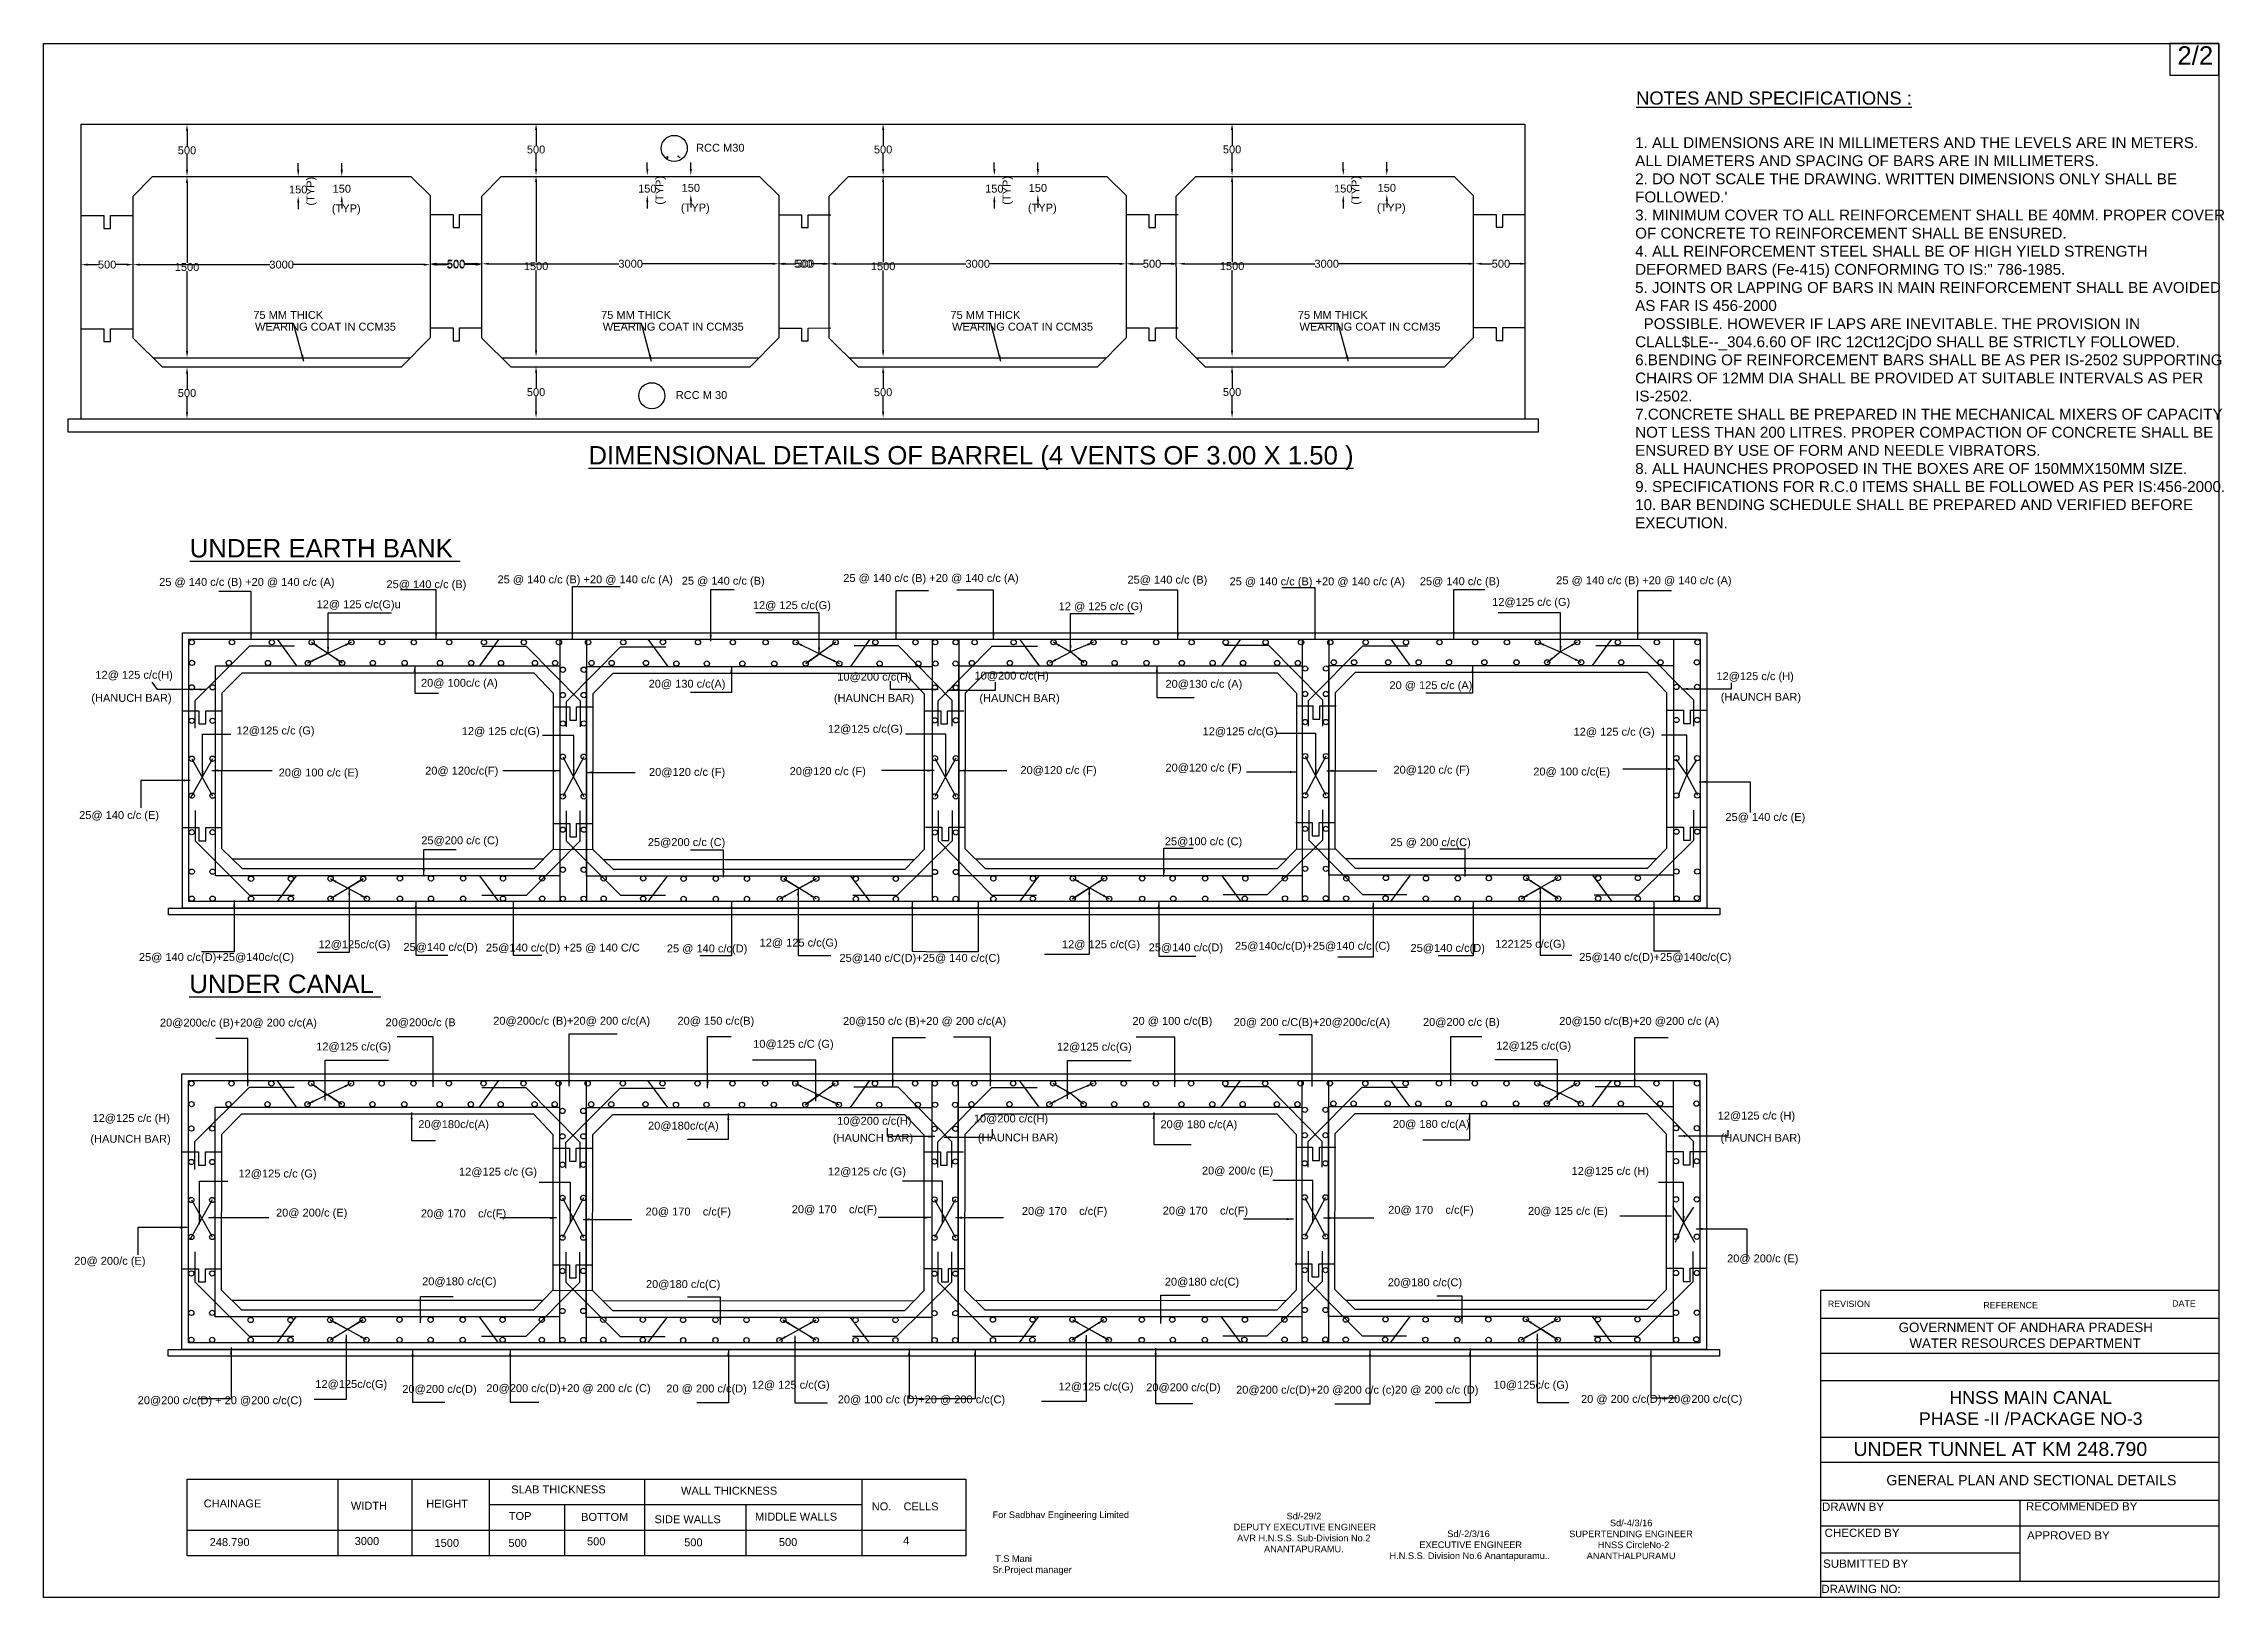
# Model space of a CAD drawing. Header units: inches. Extents: x 3499 to 6813, y -92 to 2269.
import ezdxf

# ---------------------------------------------------------------- set-up
doc = ezdxf.new("R2010")
doc.units = ezdxf.units.IN
doc.header["$MEASUREMENT"] = 0
for name, color, linetype in [('DIMENSIONS', 7, 'Continuous'), ('DIMENSIONS @ 1', 7, 'Continuous'), ('REF', 7, 'Continuous'), ('TEXT', 1, 'Continuous'), ('TEXT @ 1', 1, 'Continuous')]:
    doc.layers.add(name, color=color, linetype=linetype)
doc.styles.add('Annotative', font='arial.ttf')
doc.styles.get("Standard").update_dxf_attribs({"font": 'arial.ttf', "height": 12})
doc.dimstyles.get("Standard").update_dxf_attribs({"dimtxt": 12, "dimasz": 10, "dimexe": 0.18, "dimexo": 0.0625, "dimgap": 0.09, "dimtad": 0, "dimtih": 1, "dimtoh": 1, "dimdec": 4, "dimzin": 0, "dimdsep": 46, "dimtxsty": 'Standard', "dimcen": 0.09, "dimse1": 1, "dimse2": 1, "dimadec": 0, "dimazin": 0, "dimtfac": 1, "dimtdec": 4, "dimtofl": 0, "dimtmove": 0, "dimatfit": 3, "dimfxl": 1, "dimtolj": 1, "dimtzin": 0, "dimarcsym": 0})

msp = doc.modelspace()

# ---------------------------------------------------------------- texts
at = {"color": 0}
msp.add_text('25 @ 140 c/c (B) +20 @ 140 c/c (A)', height=12, dxfattribs=at).set_placement((3674.90128, 1445.22916))
at = {"layer": 'DIMENSIONS @ 1', "color": 0, "insert": (4941.34288, 38.76758), "char_height": 10, "width": 211.2278308, "attachment_point": 1, "style": 'Annotative'}
msp.add_mtext('For Sadbhav Engineering Limited \\P\\P\\P\\P T.S Mani \\PSr.Project manager ', dxfattribs=at)
at = {"layer": 'TEXT', "color": 0}
for s, height, p in [('2/2', 28, (6741.89298, 2237.09162)), ('%%UNOTES AND SPECIFICATIONS :', 20, (5919.23154, 2176.41205)), ('RCC M30', 12, (4490.83659, 2104.85139)), ('(TYP)', 12, (3937.28976, 2012.67916)), ('(TYP)', 12, (4467.72011, 2013.98701)), ('(TYP)', 12, (4995.09122, 2013.89143)), ('(TYP)', 12, (5525.32583, 2014.04671)), ('75 MM THICK ', 12, (3817.97579, 1850.87043)), ('75 MM THICK ', 12, (4346.47448, 1850.87043)), ('75 MM THICK ', 12, (4877.34436, 1850.87043)), ('75 MM THICK ', 12, (5405.32047, 1850.87043)), ('WEARING COAT IN CCM35', 12, (3820.46524, 1833.04508)), ('WEARING COAT IN CCM35', 12, (4348.96393, 1833.04508)), ('WEARING COAT IN CCM35', 12, (4879.83381, 1833.04508)), ('WEARING COAT IN CCM35', 12, (5407.80992, 1833.04508)), ('RCC M 30', 12, (4459.96135, 1729.17551)), ('%%UDIMENSIONAL DETAILS OF BARREL (4 VENTS OF 3.00 X 1.50 )', 28, (4327.16416, 1629.61464)), ('%%UUNDER EARTH BANK ', 28, (3721.33673, 1488.39026)), ('25 @ 140 c/c (B) +20 @ 140 c/c (A)', 12, (4189.03802, 1449.04777)), ('25 @ 140 c/c (B)', 12, (4469.05639, 1446.97244)), ('25 @ 140 c/c (B) +20 @ 140 c/c (A)', 12, (4714.47265, 1451.20113)), ('25@ 140 c/c (B)', 12, (5146.29484, 1448.64634)), ('25 @ 140 c/c (B) +20 @ 140 c/c (A)', 12, (5301.51933, 1445.98019)), ('25@ 140 c/c (B)', 12, (5590.61989, 1446.21704)), ('25 @ 140 c/c (B) +20 @ 140 c/c (A)', 12, (5797.87615, 1447.65341)), ('25@ 140 c/c (B)', 12, (4020.33627, 1441.71933)), ('12@125 c/c (G)', 12, (5700.59829, 1414.83056)), ('12@ 125 c/c(G)u', 12, (3914.12737, 1411.25722)), ('12@ 125 c/c(G)', 12, (4577.06807, 1409.86886)), ('12 @ 125 c/c (G)', 12, (5041.80846, 1408.21044)), ('12@ 125 c/c(H)', 12, (3577.9728, 1304.04048)), ('20@ 100c/c (A)', 12, (4072.7776, 1291.87896)), ('20@ 130 c/c(A)', 12, (4418.70231, 1290.49006)), ('10@200 c/c(H)', 12, (4705.32993, 1301.16864)), ('10@200 c/c(H)', 12, (4913.90047, 1302.85599)), ('20@130 c/c (A)', 12, (5204.09985, 1290.31517)), ('20 @ 125 c/c (A)', 12, (5544.48975, 1288.22805)), ('12@125 c/c (H)', 12, (6041.29705, 1301.99157)), ('(HANUCH BAR)', 12, (3571.80209, 1269.01019)), ('(HAUNCH BAR)', 12, (4700.25315, 1268.67081)), ('(HAUNCH BAR)', 12, (4921.34888, 1268.65165)), ('(HAUNCH BAR)', 12, (6047.93965, 1270.50208)), ('12@125 c/c (G)', 12, (3792.44274, 1219.4262)), ('12@ 125 c/c(G)', 12, (4134.70931, 1218.465)), ('12@125 c/c(G)', 12, (4690.95397, 1222.00914)), ('12@125 c/c(G)', 12, (5260.55091, 1218.17277)), ('12@ 125 c/c (G)', 12, (5824.26793, 1217.54118)), ('20@ 100 c/c (E)', 12, (3856.50236, 1155.60839)), ('20@ 120c/c(F)', 12, (4079.11666, 1158.34818)), ('20@120 c/c (F)', 12, (4419.27688, 1156.5129)), ('20@120 c/c (F)', 12, (4633.04554, 1157.65833)), ('20@120 c/c (F)', 12, (4983.72205, 1159.27651)), ('20@120 c/c (F)', 12, (5204.09985, 1163.04762)), ('20@120 c/c (F)', 12, (5550.55427, 1159.82033)), ('20@ 100 c/c(E)', 12, (5763.01454, 1157.08512)), ('25@ 140 c/c (E)', 12, (3553.29067, 1090.97041)), ('25@ 140 c/c (E)', 12, (6054.99009, 1088.06366)), ('25@200 c/c (C)', 12, (4073.17694, 1052.53776)), ('25@200 c/c (C)', 12, (4417.4931, 1049.826)), ('25@100 c/c (C)', 12, (5203.08753, 1051.05428)), ('25 @ 200 c/c(C)', 12, (5545.83971, 1049.69754)), ('12@125c/c(G)', 12, (3916.97998, 894.48318)), ('25@140 c/c(D)', 12, (4046.06184, 890.50738)), ('25@140 c/c(D) +25 @ 140 C/C', 12, (4171.43362, 889.51717)), ('25 @ 140 c/c(D)', 12, (4446.41598, 888.26503)), ('12@ 125 c/c(G)', 12, (4587.3775, 897.18296)), ('12@ 125 c/c(G)', 12, (5046.81984, 894.63326)), ('25@140 c/c(D)', 12, (5178.60184, 889.89033)), ('25@140c/c(D)+25@140 c/c (C)', 12, (5309.73842, 892.27875)), ('25@140 c/c(D)', 12, (5576.50229, 889.07237)), ('122125 c/c(G)', 12, (5705.30327, 895.29166)), ('25@ 140 c/c(D)+25@140c/c(C)', 12, (3644.07529, 875.19033)), ('25@140 c/C(D)+25@ 140 c/c(C)', 12, (4708.67477, 873.90037)), ('25@140 c/c(D)+25@140c/c(C)', 12, (5832.8813, 875.32959)), ('%%UUNDER CANAL ', 28, (3720.6771, 826.542)), ('20@200c/c (B)+20@ 200 c/c(A)', 12, (3676.06837, 775.61752)), ('20@200c/c (B', 12, (4018.96275, 776.05276)), ('20@200c/c (B)+20@ 200 c/c(A)', 12, (4182.50037, 778.38377)), ('20@ 150 c/c(B)', 12, (4462.50462, 778.39676)), ('20@150 c/c (B)+20 @ 200 c/c(A)', 12, (4714.03463, 778.07401)), ('20 @ 100 c/c(B)', 12, (5153.86599, 778.18514)), ('20@ 200 c/C(B)+20@200c/c(A)', 12, (5307.71123, 776.33694)), ('20@200 c/c (B)', 12, (5595.38422, 776.59319)), ('20@150 c/c(B)+20 @200 c/c (A)', 12, (5802.4528, 778.03162)), ('12@125 c/c(G)', 12, (3913.55999, 739.32406)), ('10@125 c/C (G)', 12, (4577.58752, 743.31364)), ('12@125 c/c(G)', 12, (5038.91418, 738.91185)), ('12@125 c/c(G)', 12, (5706.74673, 740.46494)), ('12@125 c/c (H)', 12, (3573.66271, 630.55746)), ('20@180c/c(A)', 12, (4068.64517, 621.27332)), ('20@180c/c(A)', 12, (4417.81821, 618.9627)), ('10@200 c/c(H)', 12, (4705.21888, 626.34293)), ('10@200 c/c(H)', 12, (4912.85251, 629.87464)), ('20@ 180 c/c(A)', 12, (5196.45268, 621.12368)), ('20@ 180 c/c(A)', 12, (5549.66342, 621.66594)), ('12@125 c/c (H)', 12, (6043.25289, 634.32356)), ('(HAUNCH BAR)', 12, (3570.3941, 599.04613)), ('(HAUNCH BAR)', 12, (4698.6792, 600.48791)), ('(HAUNCH BAR)', 12, (4919.06389, 600.96816)), ('(HAUNCH BAR)', 12, (6047.69308, 600.55357)), ('20@ 200/c (E)', 12, (5259.53166, 550.76191)), ('12@125 c/c (G)', 12, (3795.5441, 546.29295)), ('12@125 c/c (G)', 12, (4130.54197, 549.11036)), ('12@125 c/c (G)', 12, (4691.13317, 549.39105)), ('12@125 c/c (H)', 12, (5821.1915, 550.07029)), ('20@ 200/c (E)', 12, (3852.45657, 486.86013)), ('20@ 170    c/c(F)', 12, (4072.55075, 485.61562)), ('20@ 170    c/c(F)', 12, (4414.05913, 488.49293)), ('20@ 170    c/c(F)', 12, (4636.19778, 491.93363)), ('20@ 170    c/c(F)', 12, (4985.91038, 489.35045)), ('20@ 170    c/c(F)', 12, (5199.96232, 489.89031)), ('20@ 170    c/c(F)', 12, (5542.60964, 491.06364)), ('20@ 125 c/c (E)', 12, (5755.01239, 489.49294)), ('20@ 200/c (E)', 12, (3545.84295, 413.60914)), ('20@ 200/c (E)', 12, (6057.5344, 417.28269)), ('20@180 c/c(C)', 12, (4074.52334, 382.47168)), ('20@180 c/c(C)', 12, (4414.63205, 378.25498)), ('20@180 c/c(C)', 12, (5203.08075, 381.923)), ('20@180 c/c(C)', 12, (5541.90946, 380.97331)), ('12@125c/c(G)', 12, (3912.19802, 226.48309)), ('20@200 c/c(D)+20 @ 200 c/c (C)', 12, (4172.03525, 220.12036)), ('20 @ 200 c/c(D)', 12, (4445.64164, 219.63194)), ('12@ 125 c/c(G)', 12, (4575.26617, 225.27661)), ('12@125 c/c(G)', 12, (5041.73437, 222.5871)), ('20@200 c/c(D)', 12, (5174.88685, 221.42522)), ('10@125c/c (G)', 12, (5702.74397, 225.29059)), ('20@200 c/c(D) + 20 @200 c/c(C)', 12, (3642.29127, 201.79108)), ('20@200 c/c(D)', 12, (4044.40583, 218.97043)), ('20@ 100 c/c (D)+20 @ 200 c/c(C)', 12, (4706.0709, 203.07985)), ('20@200 c/c(D)+20 @200 c/c (c)20 @ 200 c/c (D)', 12, (5311.43479, 217.75384)), ('20 @ 200 c/c(D)+20@200 c/c(C)', 12, (5835.58127, 203.82091)), ('SLAB THICKNESS ', 12, (4209.91354, 66.2528)), ('WALL THICKNESS ', 12, (4467.87762, 64.29605)), ('CHAINAGE ', 12, (3742.61011, 44.91453)), ('WIDTH ', 12, (3966.20411, 41.65243)), ('HEIGHT ', 12, (4080.73278, 44.63556)), ('TOP ', 12, (4206.21915, 25.87921)), ('BOTTOM ', 12, (4316.11834, 24.48783)), ('MIDDLE WALLS ', 12, (4580.35139, 24.86197)), ('NO.    CELLS ', 12, (4757.68259, 40.4847)), ('DRAWN BY ', 12.537118, (6201.74852, 39.71057)), ('RECOMMENDED BY ', 12.5371185, (6511.70537, 40.27569)), ('SIDE WALLS ', 12, (4427.7055, 20.93721)), ('4', 12, (4805.41065, -11.3786)), ('CHECKED BY ', 12.5371185, (6205.70783, 0.15222)), ('APPROVED BY', 12.5371185, (6513.40221, -3.80362)), ('248.790', 12, (3751.67533, -13.79086)), ('3000', 12, (3971.98982, -12.19577)), ('1500', 12, (4093.32244, -14.98717)), ('500', 12, (4205.70996, -14.98349)), ('500', 12, (4325.04699, -12.59087)), ('500', 12, (4472.72156, -14.18595)), ('500', 12, (4616.62667, -13.77123)), ('SUBMITTED BY', 12.5371185, (6203.44537, -46.7527)), ('DRAWING NO:', 12.5371185, (6200.6173, -85.18082))]:
    msp.add_text(s, height=height, dxfattribs=at).set_placement(p)
for p in [(3910.79909, 2022.97888), (4441.22944, 2024.28673), (4968.60055, 2024.19115), (5498.83516, 2024.34643)]:
    msp.add_text('(TYP)', height=12, rotation=90, dxfattribs=at).set_placement(p)
at = {"layer": 'TEXT', "color": 0, "attachment_point": 1}
for s, insert, char_height, width in [('1. ALL DIMENSIONS ARE IN MILLIMETERS AND THE LEVELS ARE IN METERS. ALL DIAMETERS AND SPACING OF BARS ARE IN MILLIMETERS. \\P2. DO NOT SCALE THE DRAWING. WRITTEN DIMENSIONS ONLY SHALL BE FOLLOWED.\'\\P3. MINIMUM COVER TO ALL REINFORCEMENT SHALL BE 40MM. PROPER COVER OF CONCRETE TO REINFORCEMENT SHALL BE ENSURED. \\P4. ALL REINFORCEMENT STEEL SHALL BE OF HIGH YIELD STRENGTH DEFORMED BARS (Fe-415) CONFORMING TO IS:" 786-1985. \\P5. JOINTS OR LAPPING OF BARS IN MAIN REINFORCEMENT SHALL BE AVOIDED AS FAR IS 456-2000\\P  POSSIBLE. HOWEVER IF LAPS ARE INEVITABLE. THE PROVISION IN CLALL$LE--_304.6.60 OF IRC 12Ct12CjDO SHALL BE STRICTLY FOLLOWED. \\P6.BENDING OF REINFORCEMENT BARS SHALL BE AS PER IS-2502 SUPPORTING CHAIRS OF 12MM DIA SHALL BE PROVIDED AT SUITABLE INTERVALS AS PER IS-2502. \\P7.CONCRETE SHALL BE PREPARED IN THE MECHANICAL MIXERS OF CAPACITY NOT LESS THAN 200 LITRES. PROPER COMPACTION OF CONCRETE SHALL BE ENSURED BY USE OF FORM AND NEEDLE VIBRATORS. \\P8. ALL HAUNCHES PROPOSED IN THE BOXES ARE OF 150MMX150MM SIZE. \\P9. SPECIFICATIONS FOR R.C.0 ITEMS SHALL BE FOLLOWED AS PER IS:456-2000. \\P10. BAR BENDING SCHEDULE SHALL BE PREPARED AND VERIFIED BEFORE EXECUTION. ', (5917.86395, 2126.9015), 16.5, 894.4843259), ('\\pi17.614;GOVERNMENT OF ANDHARA PRADESH  \\P\\pi33.999;WATER RESOURCES DEPARTMENT ', (6300.69259, 325.76329), 14.4659059, 418.7809692), ('\\pi50.497;HNSS MAIN CANAL  \\P\\pi4.1653;PHASE -II /PACKAGE NO-3', (6344.92109, 221.58579), 19.2878746, 344.9210789), ('UNDER TUNNEL AT KM 248.790 ', (6249.60153, 144.30344), 21.216662, 445.168697), ('GENERAL PLAN AND SECTIONAL DETAILS ', (6299.59987, 94.06653), 15.4302996, 439.8546902), ('\\pi121.35; \\P\\pi97.564;Sd/-29/2\\P\\pi13.147; DEPUTY EXECUTIVE ENGINEER\\P\\pi22.339;AVR H.N.S.S. Sub-Division No.2\\P\\pi63.352;ANANTAPURAMU.', (5290.56863, 53.44788), 10, 246.573397), ('\\pi121.35; \\P\\pi91.691;Sd/-2/3/16\\P\\pi41.479;  EXECUTIVE ENGINEER\\P\\pi0.05; H.N.S.S. Division No.6 Anantapuramu..', (5540.67625, 26.51606), 10, 246.573397), ('\\pi62.287;Sd/-4/3/16\\P\\pi0.36378;SUPERTENDING ENGINEER                \\P\\pi36.032;  HNSS CircleNo-2\\P\\pi26.916;ANANTHALPURAMU ', (5817.25522, 26.39019), 10, 187.7671214)]:
    msp.add_mtext(s, dxfattribs=dict(at, insert=insert, char_height=char_height, width=width))
at = {"layer": 'TEXT @ 1', "color": 0, "style": 'Annotative'}
for s, p in [('REVISION ', (6210.60616, 349.42228)), ('REFERENCE ', (6446.90698, 347.53936)), ('DATE ', (6733.80666, 350.09))]:
    msp.add_text(s, height=9.643937, dxfattribs=at).set_placement(p)

# ---------------------------------------------------------------- blocks, each defined once
blk = doc.blocks.new('*D1')
at = {"layer": 'Defpoints', "color": 0, "transparency": 16777216}
for p in [(3556.2, 1933.2), (3635.4, 1933.3), (3635.4, 1933.3)]:
    blk.add_point(p, dxfattribs=at)
at = {"layer": 'DIMENSIONS', "color": 0, "lineweight": -2, "transparency": 16777216}
for p, q in [((3566.2, 1933.3), (3582.5, 1933.3)), ((3625.4, 1933.3), (3609.1, 1933.3))]:
    blk.add_line(p, q, dxfattribs=at)
at = {"layer": 'DIMENSIONS', "color": 0, "transparency": 16777216}
for points in [[(3566.2, 1934.9), (3566.2, 1931.6), (3556.2, 1933.3)], [(3625.4, 1934.9), (3625.4, 1931.6), (3635.4, 1933.3)]]:
    blk.add_solid(points, dxfattribs=at)
at = {"layer": 'DIMENSIONS', "color": 0, "transparency": 16777216, "insert": (3595.8, 1933.3), "char_height": 12, "attachment_point": 5}
blk.add_mtext('\\A1;500', dxfattribs=at)
blk = doc.blocks.new('*D2')
at = {"layer": 'Defpoints', "color": 0, "transparency": 16777216}
for p in [(3712.9, 2067.4), (3712.9, 1791.8), (3717.2, 1791.8)]:
    blk.add_point(p, dxfattribs=at)
at = {"layer": 'DIMENSIONS', "color": 0, "lineweight": -2, "transparency": 16777216}
for p, q in [((3717.2, 2057.4), (3717.2, 1935.8)), ((3717.2, 1801.8), (3717.2, 1923.4))]:
    blk.add_line(p, q, dxfattribs=at)
at = {"layer": 'DIMENSIONS', "color": 0, "transparency": 16777216}
for points in [[(3715.6, 2057.4), (3718.9, 2057.4), (3717.2, 2067.4)], [(3715.6, 1801.8), (3718.9, 1801.8), (3717.2, 1791.8)]]:
    blk.add_solid(points, dxfattribs=at)
at = {"layer": 'DIMENSIONS', "color": 0, "transparency": 16777216, "insert": (3717.2, 1929.6), "char_height": 12, "attachment_point": 5}
blk.add_mtext('\\A1;1500', dxfattribs=at)
blk = doc.blocks.new('*D3')
at = {"layer": 'Defpoints', "color": 0, "transparency": 16777216}
for p in [(3717.2, 2146.5), (3717.2, 2067.4), (3717.2, 2067.4)]:
    blk.add_point(p, dxfattribs=at)
at = {"layer": 'DIMENSIONS', "color": 0, "lineweight": -2, "transparency": 16777216}
for p, q in [((3717.2, 2136.5), (3717.2, 2113.2)), ((3717.2, 2077.4), (3717.2, 2100.7))]:
    blk.add_line(p, q, dxfattribs=at)
at = {"layer": 'DIMENSIONS', "color": 0, "transparency": 16777216}
for points in [[(3715.6, 2136.5), (3718.9, 2136.5), (3717.2, 2146.5)], [(3715.6, 2077.4), (3718.9, 2077.4), (3717.2, 2067.4)]]:
    blk.add_solid(points, dxfattribs=at)
at = {"layer": 'DIMENSIONS', "color": 0, "transparency": 16777216, "insert": (3717.2, 2106.9), "char_height": 12, "attachment_point": 5}
blk.add_mtext('\\A1;500', dxfattribs=at)
blk = doc.blocks.new('*D4')
at = {"layer": 'Defpoints', "color": 0, "transparency": 16777216}
for p in [(3717.2, 1777.6), (3717.2, 1698.8), (3717.2, 1698.8)]:
    blk.add_point(p, dxfattribs=at)
at = {"layer": 'DIMENSIONS', "color": 0, "lineweight": -2, "transparency": 16777216}
for p, q in [((3717.2, 1767.6), (3717.2, 1744.4)), ((3717.2, 1708.8), (3717.2, 1732))]:
    blk.add_line(p, q, dxfattribs=at)
at = {"layer": 'DIMENSIONS', "color": 0, "transparency": 16777216}
for points in [[(3715.6, 1767.6), (3718.9, 1767.6), (3717.2, 1777.6)], [(3715.6, 1708.8), (3718.9, 1708.8), (3717.2, 1698.8)]]:
    blk.add_solid(points, dxfattribs=at)
at = {"layer": 'DIMENSIONS', "color": 0, "transparency": 16777216, "insert": (3717.2, 1738.2), "char_height": 12, "attachment_point": 5}
blk.add_mtext('\\A1;500', dxfattribs=at)
blk = doc.blocks.new('*D5')
at = {"layer": 'Defpoints', "color": 0, "transparency": 16777216}
for p in [(3635.4, 1933.3), (4086.6, 1933.3), (4086.6, 1933.3)]:
    blk.add_point(p, dxfattribs=at)
at = {"layer": 'DIMENSIONS', "color": 0, "lineweight": -2, "transparency": 16777216}
for p, q in [((3645.4, 1933.3), (3843, 1933.3)), ((4076.6, 1933.3), (3879, 1933.3))]:
    blk.add_line(p, q, dxfattribs=at)
at = {"layer": 'DIMENSIONS', "color": 0, "transparency": 16777216}
for points in [[(3645.4, 1934.9), (3645.4, 1931.6), (3635.4, 1933.3)], [(4076.6, 1934.9), (4076.6, 1931.6), (4086.6, 1933.3)]]:
    blk.add_solid(points, dxfattribs=at)
at = {"layer": 'DIMENSIONS', "color": 0, "transparency": 16777216, "insert": (3861, 1933.3), "char_height": 12, "attachment_point": 5}
blk.add_mtext('\\A1;3000', dxfattribs=at)
blk = doc.blocks.new('*D6')
at = {"layer": 'Defpoints', "color": 0, "transparency": 16777216}
for p in [(4086.6, 1933.3), (4165.1, 1933.4), (4165.1, 1933.3)]:
    blk.add_point(p, dxfattribs=at)
at = {"layer": 'DIMENSIONS', "color": 0, "lineweight": -2, "transparency": 16777216}
for p, q in [((4096.6, 1933.3), (4112.6, 1933.3)), ((4155.1, 1933.3), (4139.2, 1933.3))]:
    blk.add_line(p, q, dxfattribs=at)
at = {"layer": 'DIMENSIONS', "color": 0, "transparency": 16777216}
for points in [[(4096.6, 1934.9), (4096.6, 1931.6), (4086.6, 1933.3)], [(4155.1, 1934.9), (4155.1, 1931.6), (4165.1, 1933.3)]]:
    blk.add_solid(points, dxfattribs=at)
at = {"layer": 'DIMENSIONS', "color": 0, "transparency": 16777216, "insert": (4125.9, 1933.3), "char_height": 12, "attachment_point": 5}
blk.add_mtext('\\A1;500', dxfattribs=at)
blk = doc.blocks.new('*D7')
at = {"layer": 'Defpoints', "color": 0, "transparency": 16777216}
for p in [(3664.8, 2067.4), (3635.3, 2037.4), (3886.2, 2037.4)]:
    blk.add_point(p, dxfattribs=at)
at = {"layer": 'DIMENSIONS', "color": 0, "lineweight": -2, "transparency": 16777216}
for p, q in [((3886.2, 2077.4), (3886.2, 2087.4)), ((3886.2, 2027.4), (3886.2, 2017.4))]:
    blk.add_line(p, q, dxfattribs=at)
at = {"layer": 'DIMENSIONS', "color": 0, "transparency": 16777216}
for points in [[(3884.6, 2077.4), (3887.9, 2077.4), (3886.2, 2067.4)], [(3884.6, 2027.4), (3887.9, 2027.4), (3886.2, 2037.4)]]:
    blk.add_solid(points, dxfattribs=at)
at = {"layer": 'DIMENSIONS', "color": 0, "transparency": 16777216, "insert": (3886.2, 2047.4), "char_height": 12, "attachment_point": 5}
blk.add_mtext('\\A1;150', dxfattribs=at)
blk = doc.blocks.new('*D8')
at = {"layer": 'Defpoints', "color": 0, "transparency": 16777216}
for p in [(4057.5, 2067.4), (3952.4, 2038.5), (4086.6, 2038.5)]:
    blk.add_point(p, dxfattribs=at)
at = {"layer": 'DIMENSIONS', "color": 0, "lineweight": -2, "transparency": 16777216}
for p, q in [((3952.4, 2077.4), (3952.4, 2087.4)), ((3952.4, 2028.5), (3952.4, 2018.5))]:
    blk.add_line(p, q, dxfattribs=at)
at = {"layer": 'DIMENSIONS', "color": 0, "transparency": 16777216}
for points in [[(3950.7, 2077.4), (3954.1, 2077.4), (3952.4, 2067.4)], [(3950.7, 2028.5), (3954.1, 2028.5), (3952.4, 2038.5)]]:
    blk.add_solid(points, dxfattribs=at)
at = {"layer": 'DIMENSIONS', "color": 0, "transparency": 16777216, "insert": (3952.4, 2048.5), "char_height": 12, "attachment_point": 5}
blk.add_mtext('\\A1;150', dxfattribs=at)
blk = doc.blocks.new('*D9')
at = {"layer": 'Defpoints', "color": 0, "transparency": 16777216}
for p in [(4086.6, 1934.5), (4165.8, 1934.6), (4165.8, 1934.6)]:
    blk.add_point(p, dxfattribs=at)
at = {"layer": 'DIMENSIONS', "color": 0, "lineweight": -2, "transparency": 16777216}
for p, q in [((4096.6, 1934.6), (4112.9, 1934.6)), ((4155.8, 1934.6), (4139.6, 1934.6))]:
    blk.add_line(p, q, dxfattribs=at)
at = {"layer": 'DIMENSIONS', "color": 0, "transparency": 16777216}
for points in [[(4096.6, 1936.2), (4096.6, 1932.9), (4086.6, 1934.6)], [(4155.8, 1936.2), (4155.8, 1932.9), (4165.8, 1934.6)]]:
    blk.add_solid(points, dxfattribs=at)
at = {"layer": 'DIMENSIONS', "color": 0, "transparency": 16777216, "insert": (4126.2, 1934.6), "char_height": 12, "attachment_point": 5}
blk.add_mtext('\\A1;500', dxfattribs=at)
blk = doc.blocks.new('*D10')
at = {"layer": 'Defpoints', "color": 0, "transparency": 16777216}
for p in [(4243.3, 2068.7), (4243.3, 1793.1), (4247.6, 1793.1)]:
    blk.add_point(p, dxfattribs=at)
at = {"layer": 'DIMENSIONS', "color": 0, "lineweight": -2, "transparency": 16777216}
for p, q in [((4247.6, 2058.7), (4247.6, 1937.1)), ((4247.6, 1803.1), (4247.6, 1924.7))]:
    blk.add_line(p, q, dxfattribs=at)
at = {"layer": 'DIMENSIONS', "color": 0, "transparency": 16777216}
for points in [[(4246, 2058.7), (4249.3, 2058.7), (4247.6, 2068.7)], [(4246, 1803.1), (4249.3, 1803.1), (4247.6, 1793.1)]]:
    blk.add_solid(points, dxfattribs=at)
at = {"layer": 'DIMENSIONS', "color": 0, "transparency": 16777216, "insert": (4247.6, 1930.9), "char_height": 12, "attachment_point": 5}
blk.add_mtext('\\A1;1500', dxfattribs=at)
blk = doc.blocks.new('*D11')
at = {"layer": 'Defpoints', "color": 0, "transparency": 16777216}
for p in [(4247.6, 2147.8), (4247.6, 2068.7), (4247.6, 2068.7)]:
    blk.add_point(p, dxfattribs=at)
at = {"layer": 'DIMENSIONS', "color": 0, "lineweight": -2, "transparency": 16777216}
for p, q in [((4247.6, 2137.8), (4247.6, 2114.5)), ((4247.6, 2078.7), (4247.6, 2102))]:
    blk.add_line(p, q, dxfattribs=at)
at = {"layer": 'DIMENSIONS', "color": 0, "transparency": 16777216}
for points in [[(4246, 2137.8), (4249.3, 2137.8), (4247.6, 2147.8)], [(4246, 2078.7), (4249.3, 2078.7), (4247.6, 2068.7)]]:
    blk.add_solid(points, dxfattribs=at)
at = {"layer": 'DIMENSIONS', "color": 0, "transparency": 16777216, "insert": (4247.6, 2108.2), "char_height": 12, "attachment_point": 5}
blk.add_mtext('\\A1;500', dxfattribs=at)
blk = doc.blocks.new('*D12')
at = {"layer": 'Defpoints', "color": 0, "transparency": 16777216}
for p in [(4247.6, 1779), (4247.6, 1700.1), (4247.6, 1700.1)]:
    blk.add_point(p, dxfattribs=at)
at = {"layer": 'DIMENSIONS', "color": 0, "lineweight": -2, "transparency": 16777216}
for p, q in [((4247.6, 1769), (4247.6, 1745.7)), ((4247.6, 1710.1), (4247.6, 1733.3))]:
    blk.add_line(p, q, dxfattribs=at)
at = {"layer": 'DIMENSIONS', "color": 0, "transparency": 16777216}
for points in [[(4246, 1769), (4249.3, 1769), (4247.6, 1779)], [(4246, 1710.1), (4249.3, 1710.1), (4247.6, 1700.1)]]:
    blk.add_solid(points, dxfattribs=at)
at = {"layer": 'DIMENSIONS', "color": 0, "transparency": 16777216, "insert": (4247.6, 1739.5), "char_height": 12, "attachment_point": 5}
blk.add_mtext('\\A1;500', dxfattribs=at)
blk = doc.blocks.new('*D13')
at = {"layer": 'Defpoints', "color": 0, "transparency": 16777216}
for p in [(4165.8, 1934.6), (4617, 1934.6), (4617, 1934.6)]:
    blk.add_point(p, dxfattribs=at)
at = {"layer": 'DIMENSIONS', "color": 0, "lineweight": -2, "transparency": 16777216}
for p, q in [((4175.8, 1934.6), (4373.5, 1934.6)), ((4607, 1934.6), (4409.4, 1934.6))]:
    blk.add_line(p, q, dxfattribs=at)
at = {"layer": 'DIMENSIONS', "color": 0, "transparency": 16777216}
for points in [[(4175.8, 1936.2), (4175.8, 1932.9), (4165.8, 1934.6)], [(4607, 1936.2), (4607, 1932.9), (4617, 1934.6)]]:
    blk.add_solid(points, dxfattribs=at)
at = {"layer": 'DIMENSIONS', "color": 0, "transparency": 16777216, "insert": (4391.4, 1934.6), "char_height": 12, "attachment_point": 5}
blk.add_mtext('\\A1;3000', dxfattribs=at)
blk = doc.blocks.new('*D14')
at = {"layer": 'Defpoints', "color": 0, "transparency": 16777216}
for p in [(4617, 1934.6), (4695.6, 1934.7), (4695.6, 1934.6)]:
    blk.add_point(p, dxfattribs=at)
at = {"layer": 'DIMENSIONS', "color": 0, "lineweight": -2, "transparency": 16777216}
for p, q in [((4627, 1934.6), (4643, 1934.6)), ((4685.6, 1934.6), (4669.6, 1934.6))]:
    blk.add_line(p, q, dxfattribs=at)
at = {"layer": 'DIMENSIONS', "color": 0, "transparency": 16777216}
for points in [[(4627, 1936.2), (4627, 1932.9), (4617, 1934.6)], [(4685.6, 1936.2), (4685.6, 1932.9), (4695.6, 1934.6)]]:
    blk.add_solid(points, dxfattribs=at)
at = {"layer": 'DIMENSIONS', "color": 0, "transparency": 16777216, "insert": (4656.3, 1934.6), "char_height": 12, "attachment_point": 5}
blk.add_mtext('\\A1;500', dxfattribs=at)
blk = doc.blocks.new('*D15')
at = {"layer": 'Defpoints', "color": 0, "transparency": 16777216}
for p in [(4195.3, 2068.7), (4165.7, 2038.7), (4416.7, 2038.7)]:
    blk.add_point(p, dxfattribs=at)
at = {"layer": 'DIMENSIONS', "color": 0, "lineweight": -2, "transparency": 16777216}
for p, q in [((4416.7, 2078.7), (4416.7, 2088.7)), ((4416.7, 2028.7), (4416.7, 2018.7))]:
    blk.add_line(p, q, dxfattribs=at)
at = {"layer": 'DIMENSIONS', "color": 0, "transparency": 16777216}
for points in [[(4415, 2078.7), (4418.3, 2078.7), (4416.7, 2068.7)], [(4415, 2028.7), (4418.3, 2028.7), (4416.7, 2038.7)]]:
    blk.add_solid(points, dxfattribs=at)
at = {"layer": 'DIMENSIONS', "color": 0, "transparency": 16777216, "insert": (4416.7, 2048.7), "char_height": 12, "attachment_point": 5}
blk.add_mtext('\\A1;150', dxfattribs=at)
blk = doc.blocks.new('*D16')
at = {"layer": 'Defpoints', "color": 0, "transparency": 16777216}
for p in [(4588, 2068.7), (4482.8, 2039.9), (4617, 2039.9)]:
    blk.add_point(p, dxfattribs=at)
at = {"layer": 'DIMENSIONS', "color": 0, "lineweight": -2, "transparency": 16777216}
for p, q in [((4482.8, 2078.7), (4482.8, 2088.7)), ((4482.8, 2029.9), (4482.8, 2019.9))]:
    blk.add_line(p, q, dxfattribs=at)
at = {"layer": 'DIMENSIONS', "color": 0, "transparency": 16777216}
for points in [[(4481.2, 2078.7), (4484.5, 2078.7), (4482.8, 2068.7)], [(4481.2, 2029.9), (4484.5, 2029.9), (4482.8, 2039.9)]]:
    blk.add_solid(points, dxfattribs=at)
at = {"layer": 'DIMENSIONS', "color": 0, "transparency": 16777216, "insert": (4482.8, 2049.9), "char_height": 12, "attachment_point": 5}
blk.add_mtext('\\A1;150', dxfattribs=at)
blk = doc.blocks.new('*D17')
at = {"layer": 'Defpoints', "color": 0, "transparency": 16777216}
for p in [(4614, 1934.4), (4693.2, 1934.5), (4693.2, 1934.5)]:
    blk.add_point(p, dxfattribs=at)
at = {"layer": 'DIMENSIONS', "color": 0, "lineweight": -2, "transparency": 16777216}
for p, q in [((4624, 1934.5), (4640.3, 1934.5)), ((4683.2, 1934.5), (4666.9, 1934.5))]:
    blk.add_line(p, q, dxfattribs=at)
at = {"layer": 'DIMENSIONS', "color": 0, "transparency": 16777216}
for points in [[(4624, 1936.1), (4624, 1932.8), (4614, 1934.5)], [(4683.2, 1936.1), (4683.2, 1932.8), (4693.2, 1934.5)]]:
    blk.add_solid(points, dxfattribs=at)
at = {"layer": 'DIMENSIONS', "color": 0, "transparency": 16777216, "insert": (4653.6, 1934.5), "char_height": 12, "attachment_point": 5}
blk.add_mtext('\\A1;500', dxfattribs=at)
blk = doc.blocks.new('*D18')
at = {"layer": 'Defpoints', "color": 0, "transparency": 16777216}
for p in [(4770.7, 2068.6), (4770.7, 1793), (4775, 1793)]:
    blk.add_point(p, dxfattribs=at)
at = {"layer": 'DIMENSIONS', "color": 0, "lineweight": -2, "transparency": 16777216}
for p, q in [((4775, 2058.6), (4775, 1937)), ((4775, 1803), (4775, 1924.6))]:
    blk.add_line(p, q, dxfattribs=at)
at = {"layer": 'DIMENSIONS', "color": 0, "transparency": 16777216}
for points in [[(4773.4, 2058.6), (4776.7, 2058.6), (4775, 2068.6)], [(4773.4, 1803), (4776.7, 1803), (4775, 1793)]]:
    blk.add_solid(points, dxfattribs=at)
at = {"layer": 'DIMENSIONS', "color": 0, "transparency": 16777216, "insert": (4775, 1930.8), "char_height": 12, "attachment_point": 5}
blk.add_mtext('\\A1;1500', dxfattribs=at)
blk = doc.blocks.new('*D19')
at = {"layer": 'Defpoints', "color": 0, "transparency": 16777216}
for p in [(4775, 2147.7), (4775, 2068.6), (4775, 2068.6)]:
    blk.add_point(p, dxfattribs=at)
at = {"layer": 'DIMENSIONS', "color": 0, "lineweight": -2, "transparency": 16777216}
for p, q in [((4775, 2137.7), (4775, 2114.4)), ((4775, 2078.6), (4775, 2101.9))]:
    blk.add_line(p, q, dxfattribs=at)
at = {"layer": 'DIMENSIONS', "color": 0, "transparency": 16777216}
for points in [[(4773.4, 2137.7), (4776.7, 2137.7), (4775, 2147.7)], [(4773.4, 2078.6), (4776.7, 2078.6), (4775, 2068.6)]]:
    blk.add_solid(points, dxfattribs=at)
at = {"layer": 'DIMENSIONS', "color": 0, "transparency": 16777216, "insert": (4775, 2108.2), "char_height": 12, "attachment_point": 5}
blk.add_mtext('\\A1;500', dxfattribs=at)
blk = doc.blocks.new('*D20')
at = {"layer": 'Defpoints', "color": 0, "transparency": 16777216}
for p in [(4775, 1778.9), (4775, 1700), (4775, 1700)]:
    blk.add_point(p, dxfattribs=at)
at = {"layer": 'DIMENSIONS', "color": 0, "lineweight": -2, "transparency": 16777216}
for p, q in [((4775, 1768.9), (4775, 1745.6)), ((4775, 1710), (4775, 1733.2))]:
    blk.add_line(p, q, dxfattribs=at)
at = {"layer": 'DIMENSIONS', "color": 0, "transparency": 16777216}
for points in [[(4773.4, 1768.9), (4776.7, 1768.9), (4775, 1778.9)], [(4773.4, 1710), (4776.7, 1710), (4775, 1700)]]:
    blk.add_solid(points, dxfattribs=at)
at = {"layer": 'DIMENSIONS', "color": 0, "transparency": 16777216, "insert": (4775, 1739.4), "char_height": 12, "attachment_point": 5}
blk.add_mtext('\\A1;500', dxfattribs=at)
blk = doc.blocks.new('*D21')
at = {"layer": 'Defpoints', "color": 0, "transparency": 16777216}
for p in [(4693.2, 1934.5), (5144.4, 1934.5), (5144.4, 1934.5)]:
    blk.add_point(p, dxfattribs=at)
at = {"layer": 'DIMENSIONS', "color": 0, "lineweight": -2, "transparency": 16777216}
for p, q in [((4703.2, 1934.5), (4900.8, 1934.5)), ((5134.4, 1934.5), (4936.8, 1934.5))]:
    blk.add_line(p, q, dxfattribs=at)
at = {"layer": 'DIMENSIONS', "color": 0, "transparency": 16777216}
for points in [[(4703.2, 1936.1), (4703.2, 1932.8), (4693.2, 1934.5)], [(5134.4, 1936.1), (5134.4, 1932.8), (5144.4, 1934.5)]]:
    blk.add_solid(points, dxfattribs=at)
at = {"layer": 'DIMENSIONS', "color": 0, "transparency": 16777216, "insert": (4918.8, 1934.5), "char_height": 12, "attachment_point": 5}
blk.add_mtext('\\A1;3000', dxfattribs=at)
blk = doc.blocks.new('*D22')
at = {"layer": 'Defpoints', "color": 0, "transparency": 16777216}
for p in [(5144.4, 1934.5), (5222.9, 1934.6), (5222.9, 1934.5)]:
    blk.add_point(p, dxfattribs=at)
at = {"layer": 'DIMENSIONS', "color": 0, "lineweight": -2, "transparency": 16777216}
for p, q in [((5154.4, 1934.5), (5170.4, 1934.5)), ((5212.9, 1934.5), (5197, 1934.5))]:
    blk.add_line(p, q, dxfattribs=at)
at = {"layer": 'DIMENSIONS', "color": 0, "transparency": 16777216}
for points in [[(5154.4, 1936.1), (5154.4, 1932.8), (5144.4, 1934.5)], [(5212.9, 1936.1), (5212.9, 1932.8), (5222.9, 1934.5)]]:
    blk.add_solid(points, dxfattribs=at)
at = {"layer": 'DIMENSIONS', "color": 0, "transparency": 16777216, "insert": (5183.7, 1934.5), "char_height": 12, "attachment_point": 5}
blk.add_mtext('\\A1;500', dxfattribs=at)
blk = doc.blocks.new('*D23')
at = {"layer": 'Defpoints', "color": 0, "transparency": 16777216}
for p in [(4722.6, 2068.6), (4693.1, 2038.6), (4944, 2038.6)]:
    blk.add_point(p, dxfattribs=at)
at = {"layer": 'DIMENSIONS', "color": 0, "lineweight": -2, "transparency": 16777216}
for p, q in [((4944, 2078.6), (4944, 2088.6)), ((4944, 2028.6), (4944, 2018.6))]:
    blk.add_line(p, q, dxfattribs=at)
at = {"layer": 'DIMENSIONS', "color": 0, "transparency": 16777216}
for points in [[(4942.4, 2078.6), (4945.7, 2078.6), (4944, 2068.6)], [(4942.4, 2028.6), (4945.7, 2028.6), (4944, 2038.6)]]:
    blk.add_solid(points, dxfattribs=at)
at = {"layer": 'DIMENSIONS', "color": 0, "transparency": 16777216, "insert": (4944, 2048.6), "char_height": 12, "attachment_point": 5}
blk.add_mtext('\\A1;150', dxfattribs=at)
blk = doc.blocks.new('*D24')
at = {"layer": 'Defpoints', "color": 0, "transparency": 16777216}
for p in [(5115.3, 2068.6), (5010.2, 2039.8), (5144.4, 2039.8)]:
    blk.add_point(p, dxfattribs=at)
at = {"layer": 'DIMENSIONS', "color": 0, "lineweight": -2, "transparency": 16777216}
for p, q in [((5010.2, 2078.6), (5010.2, 2088.6)), ((5010.2, 2029.8), (5010.2, 2019.8))]:
    blk.add_line(p, q, dxfattribs=at)
at = {"layer": 'DIMENSIONS', "color": 0, "transparency": 16777216}
for points in [[(5008.5, 2078.6), (5011.9, 2078.6), (5010.2, 2068.6)], [(5008.5, 2029.8), (5011.9, 2029.8), (5010.2, 2039.8)]]:
    blk.add_solid(points, dxfattribs=at)
at = {"layer": 'DIMENSIONS', "color": 0, "transparency": 16777216, "insert": (5010.2, 2049.8), "char_height": 12, "attachment_point": 5}
blk.add_mtext('\\A1;150', dxfattribs=at)
blk = doc.blocks.new('*D25')
at = {"layer": 'Defpoints', "color": 0, "transparency": 16777216}
for p in [(5144.2, 1934.5), (5223.4, 1934.6), (5223.4, 1934.6)]:
    blk.add_point(p, dxfattribs=at)
at = {"layer": 'DIMENSIONS', "color": 0, "lineweight": -2, "transparency": 16777216}
for p, q in [((5154.2, 1934.6), (5170.5, 1934.6)), ((5213.4, 1934.6), (5197.2, 1934.6))]:
    blk.add_line(p, q, dxfattribs=at)
at = {"layer": 'DIMENSIONS', "color": 0, "transparency": 16777216}
for points in [[(5154.2, 1936.3), (5154.2, 1933), (5144.2, 1934.6)], [(5213.4, 1936.3), (5213.4, 1933), (5223.4, 1934.6)]]:
    blk.add_solid(points, dxfattribs=at)
at = {"layer": 'DIMENSIONS', "color": 0, "transparency": 16777216, "insert": (5183.8, 1934.6), "char_height": 12, "attachment_point": 5}
blk.add_mtext('\\A1;500', dxfattribs=at)
blk = doc.blocks.new('*D26')
at = {"layer": 'Defpoints', "color": 0, "transparency": 16777216}
for p in [(5300.9, 2068.8), (5300.9, 1793.2), (5305.3, 1793.2)]:
    blk.add_point(p, dxfattribs=at)
at = {"layer": 'DIMENSIONS', "color": 0, "lineweight": -2, "transparency": 16777216}
for p, q in [((5305.3, 2058.8), (5305.3, 1937.2)), ((5305.3, 1803.2), (5305.3, 1924.8))]:
    blk.add_line(p, q, dxfattribs=at)
at = {"layer": 'DIMENSIONS', "color": 0, "transparency": 16777216}
for points in [[(5303.6, 2058.8), (5306.9, 2058.8), (5305.3, 2068.8)], [(5303.6, 1803.2), (5306.9, 1803.2), (5305.3, 1793.2)]]:
    blk.add_solid(points, dxfattribs=at)
at = {"layer": 'DIMENSIONS', "color": 0, "transparency": 16777216, "insert": (5305.3, 1931), "char_height": 12, "attachment_point": 5}
blk.add_mtext('\\A1;1500', dxfattribs=at)
blk = doc.blocks.new('*D27')
at = {"layer": 'Defpoints', "color": 0, "transparency": 16777216}
for p in [(5305.3, 2147.8), (5305.3, 2068.8), (5305.3, 2068.8)]:
    blk.add_point(p, dxfattribs=at)
at = {"layer": 'DIMENSIONS', "color": 0, "lineweight": -2, "transparency": 16777216}
for p, q in [((5305.3, 2137.8), (5305.3, 2114.5)), ((5305.3, 2078.8), (5305.3, 2102.1))]:
    blk.add_line(p, q, dxfattribs=at)
at = {"layer": 'DIMENSIONS', "color": 0, "transparency": 16777216}
for points in [[(5303.6, 2137.8), (5306.9, 2137.8), (5305.3, 2147.8)], [(5303.6, 2078.8), (5306.9, 2078.8), (5305.3, 2068.8)]]:
    blk.add_solid(points, dxfattribs=at)
at = {"layer": 'DIMENSIONS', "color": 0, "transparency": 16777216, "insert": (5305.3, 2108.3), "char_height": 12, "attachment_point": 5}
blk.add_mtext('\\A1;500', dxfattribs=at)
blk = doc.blocks.new('*D28')
at = {"layer": 'Defpoints', "color": 0, "transparency": 16777216}
for p in [(5305.3, 1779), (5305.3, 1700.2), (5305.3, 1700.2)]:
    blk.add_point(p, dxfattribs=at)
at = {"layer": 'DIMENSIONS', "color": 0, "lineweight": -2, "transparency": 16777216}
for p, q in [((5305.3, 1769), (5305.3, 1745.8)), ((5305.3, 1710.2), (5305.3, 1733.4))]:
    blk.add_line(p, q, dxfattribs=at)
at = {"layer": 'DIMENSIONS', "color": 0, "transparency": 16777216}
for points in [[(5303.6, 1769), (5306.9, 1769), (5305.3, 1779)], [(5303.6, 1710.2), (5306.9, 1710.2), (5305.3, 1700.2)]]:
    blk.add_solid(points, dxfattribs=at)
at = {"layer": 'DIMENSIONS', "color": 0, "transparency": 16777216, "insert": (5305.3, 1739.6), "char_height": 12, "attachment_point": 5}
blk.add_mtext('\\A1;500', dxfattribs=at)
blk = doc.blocks.new('*D29')
at = {"layer": 'Defpoints', "color": 0, "transparency": 16777216}
for p in [(5223.4, 1934.6), (5674.7, 1934.6), (5674.7, 1934.6)]:
    blk.add_point(p, dxfattribs=at)
at = {"layer": 'DIMENSIONS', "color": 0, "lineweight": -2, "transparency": 16777216}
for p, q in [((5233.4, 1934.6), (5431.1, 1934.6)), ((5664.7, 1934.6), (5467, 1934.6))]:
    blk.add_line(p, q, dxfattribs=at)
at = {"layer": 'DIMENSIONS', "color": 0, "transparency": 16777216}
for points in [[(5233.4, 1936.3), (5233.4, 1933), (5223.4, 1934.6)], [(5664.7, 1936.3), (5664.7, 1933), (5674.7, 1934.6)]]:
    blk.add_solid(points, dxfattribs=at)
at = {"layer": 'DIMENSIONS', "color": 0, "transparency": 16777216, "insert": (5449.1, 1934.6), "char_height": 12, "attachment_point": 5}
blk.add_mtext('\\A1;3000', dxfattribs=at)
blk = doc.blocks.new('*D30')
at = {"layer": 'Defpoints', "color": 0, "transparency": 16777216}
for p in [(5674.7, 1934.6), (5753.2, 1934.7), (5753.2, 1934.6)]:
    blk.add_point(p, dxfattribs=at)
at = {"layer": 'DIMENSIONS', "color": 0, "lineweight": -2, "transparency": 16777216}
for p, q in [((5684.7, 1934.6), (5700.6, 1934.6)), ((5743.2, 1934.6), (5727.2, 1934.6))]:
    blk.add_line(p, q, dxfattribs=at)
at = {"layer": 'DIMENSIONS', "color": 0, "transparency": 16777216}
for points in [[(5684.7, 1936.3), (5684.7, 1933), (5674.7, 1934.6)], [(5743.2, 1936.3), (5743.2, 1933), (5753.2, 1934.6)]]:
    blk.add_solid(points, dxfattribs=at)
at = {"layer": 'DIMENSIONS', "color": 0, "transparency": 16777216, "insert": (5713.9, 1934.6), "char_height": 12, "attachment_point": 5}
blk.add_mtext('\\A1;500', dxfattribs=at)
blk = doc.blocks.new('*D31')
at = {"layer": 'Defpoints', "color": 0, "transparency": 16777216}
for p in [(5252.9, 2068.8), (5223.3, 2038.8), (5474.3, 2038.8)]:
    blk.add_point(p, dxfattribs=at)
at = {"layer": 'DIMENSIONS', "color": 0, "lineweight": -2, "transparency": 16777216}
for p, q in [((5474.3, 2078.8), (5474.3, 2088.8)), ((5474.3, 2028.8), (5474.3, 2018.8))]:
    blk.add_line(p, q, dxfattribs=at)
at = {"layer": 'DIMENSIONS', "color": 0, "transparency": 16777216}
for points in [[(5472.6, 2078.8), (5475.9, 2078.8), (5474.3, 2068.8)], [(5472.6, 2028.8), (5475.9, 2028.8), (5474.3, 2038.8)]]:
    blk.add_solid(points, dxfattribs=at)
at = {"layer": 'DIMENSIONS', "color": 0, "transparency": 16777216, "insert": (5474.3, 2048.8), "char_height": 12, "attachment_point": 5}
blk.add_mtext('\\A1;150', dxfattribs=at)
blk = doc.blocks.new('*D32')
at = {"layer": 'Defpoints', "color": 0, "transparency": 16777216}
for p in [(5645.6, 2068.8), (5540.4, 2039.9), (5674.7, 2039.9)]:
    blk.add_point(p, dxfattribs=at)
at = {"layer": 'DIMENSIONS', "color": 0, "lineweight": -2, "transparency": 16777216}
for p, q in [((5540.4, 2078.8), (5540.4, 2088.8)), ((5540.4, 2029.9), (5540.4, 2019.9))]:
    blk.add_line(p, q, dxfattribs=at)
at = {"layer": 'DIMENSIONS', "color": 0, "transparency": 16777216}
for points in [[(5538.8, 2078.8), (5542.1, 2078.8), (5540.4, 2068.8)], [(5538.8, 2029.9), (5542.1, 2029.9), (5540.4, 2039.9)]]:
    blk.add_solid(points, dxfattribs=at)
at = {"layer": 'DIMENSIONS', "color": 0, "transparency": 16777216, "insert": (5540.4, 2049.9), "char_height": 12, "attachment_point": 5}
blk.add_mtext('\\A1;150', dxfattribs=at)

# ---------------------------------------------------------------- dimensions: what is measured, and where the dimension line sits
at = {"layer": 'DIMENSIONS', "color": 0}
for base, p1, p2, text, picture, middle in [((3717.21848, 2067.416), (3717.21848, 2146.46551), (3717.21848, 2067.416), '500', '*D3', (3717.21848, 2106.94075)), ((4247.64883, 2068.72385), (4247.64883, 2147.77335), (4247.64883, 2068.72385), '500', '*D11', (4247.64883, 2108.2486)), ((4775.01994, 2068.62827), (4775.01994, 2147.67778), (4775.01994, 2068.62827), '500', '*D19', (4775.01994, 2108.15303)), ((5305.25455, 2068.78355), (5305.25455, 2147.83306), (5305.25455, 2068.78355), '500', '*D27', (5305.25455, 2108.3083)), ((3717.21848, 1791.80914), (3712.90799, 2067.416), (3712.89362, 1791.80914), '1500', '*D2', (3717.21848, 1929.61257)), ((4247.64883, 1793.11699), (4243.33835, 2068.72385), (4243.32397, 1793.11699), '1500', '*D10', (4247.64883, 1930.92042)), ((4775.01994, 1793.02141), (4770.70945, 2068.62827), (4770.69508, 1793.02141), '1500', '*D18', (4775.01994, 1930.82484)), ((5305.25455, 1793.17669), (5300.94406, 2068.78355), (5300.92969, 1793.17669), '1500', '*D26', (5305.25455, 1930.98012)), ((3717.21848, 1698.78549), (3717.21848, 1777.64418), (3717.21848, 1698.78549), '500', '*D4', (3717.21848, 1738.21483)), ((4247.64883, 1700.09334), (4247.64883, 1778.95202), (4247.64883, 1700.09334), '500', '*D12', (4247.64883, 1739.52268)), ((4775.01994, 1699.99777), (4775.01994, 1778.85645), (4775.01994, 1699.99777), '500', '*D20', (4775.01994, 1739.42711)), ((5305.25455, 1700.15304), (5305.25455, 1779.01173), (5305.25455, 1700.15304), '500', '*D28', (5305.25455, 1739.58238))]:
    dim = msp.add_linear_dim(base=base, p1=p1, p2=p2, angle=90, text=text, dimstyle='Standard', dxfattribs=at)
    dim.commit()
    dim.dimension.update_dxf_attribs({"geometry": picture, "text_midpoint": middle})
for base, p1, p2, picture, middle in [((4416.65346, 2038.69199), (4195.26305, 2068.72385), (4165.72188, 2038.69199), '*D15', (4416.65346, 2048.69199)), ((4482.83132, 2039.85559), (4587.96458, 2068.72385), (4617.04797, 2039.85559), '*D16', (4482.83132, 2049.85559)), ((4944.02457, 2038.59642), (4722.63415, 2068.62827), (4693.09299, 2038.59642), '*D23', (4944.02457, 2048.59642)), ((5010.20242, 2039.76002), (5115.33568, 2068.62827), (5144.41907, 2039.76002), '*D24', (5010.20242, 2049.76002)), ((5474.25918, 2038.75169), (5252.86876, 2068.78355), (5223.3276, 2038.75169), '*D31', (5474.25918, 2048.75169)), ((5540.43703, 2039.9153), (5645.57029, 2068.78355), (5674.65368, 2039.9153), '*D32', (5540.43703, 2049.9153)), ((3886.22311, 2037.38414), (3664.83269, 2067.416), (3635.29153, 2037.38414), '*D7', (3886.22311, 2047.38414)), ((3952.40096, 2038.54775), (4057.53423, 2067.416), (4086.61761, 2038.54775), '*D8', (3952.40096, 2048.54775))]:
    dim = msp.add_linear_dim(base=base, p1=p1, p2=p2, angle=90, text='150', dimstyle='Standard', dxfattribs=at)
    dim.commit()
    dim.dimension.update_dxf_attribs({"geometry": picture, "text_midpoint": middle, "dimtype": 160})
for base, p1, p2, text, picture, middle in [((3635.41085, 1933.26926), (3556.18726, 1933.17847), (3635.41085, 1933.26926), '500', '*D1', (3595.79906, 1933.26926)), ((4086.61761, 1933.26926), (3635.41085, 1933.26926), (4086.61761, 1933.26926), '3000', '*D5', (3861.01423, 1933.26926)), ((4165.8412, 1934.57711), (4086.61761, 1934.48632), (4165.8412, 1934.57711), '500', '*D9', (4126.22941, 1934.57711)), ((4165.14346, 1933.26926), (4086.61761, 1933.26926), (4165.14346, 1933.35926), '500', '*D6', (4125.88054, 1933.26926)), ((4617.04797, 1934.57711), (4165.8412, 1934.57711), (4617.04797, 1934.57711), '3000', '*D13', (4391.44459, 1934.57711)), ((4693.21231, 1934.48154), (4613.98872, 1934.39074), (4693.21231, 1934.48154), '500', '*D17', (4653.60051, 1934.48154)), ((4695.57381, 1934.57711), (4617.04797, 1934.57711), (4695.57381, 1934.66711), '500', '*D14', (4656.31089, 1934.57711)), ((5144.41907, 1934.48154), (4693.21231, 1934.48154), (5144.41907, 1934.48154), '3000', '*D21', (4918.81569, 1934.48154)), ((5223.44692, 1934.63681), (5144.22333, 1934.54602), (5223.44692, 1934.63681), '500', '*D25', (5183.83512, 1934.63681)), ((5222.94491, 1934.48154), (5144.41907, 1934.48154), (5222.94491, 1934.57153), '500', '*D22', (5183.68199, 1934.48154)), ((5674.65368, 1934.63681), (5223.44692, 1934.63681), (5674.65368, 1934.63681), '3000', '*D29', (5449.0503, 1934.63681)), ((5753.17952, 1934.63681), (5674.65368, 1934.63681), (5753.17952, 1934.72681), '500', '*D30', (5713.9166, 1934.63681))]:
    dim = msp.add_linear_dim(base=base, p1=p1, p2=p2, text=text, dimstyle='Standard', dxfattribs=at)
    dim.commit()
    dim.dimension.update_dxf_attribs({"geometry": picture, "text_midpoint": middle})

# ---------------------------------------------------------------- hatches: boundary and pattern name
at = {"layer": 'DIMENSIONS'}
h = msp.add_hatch(dxfattribs=at)
h.set_pattern_fill('AR-CONC', color=0, scale=10, style=0)
h.paths.add_polyline_path([(4477.44065, 2109.94194, 1), (4437.87523, 2109.94194, 1)])

# ---------------------------------------------------------------- linework, layer by layer
at = {"color": 0}
for points in [[(3556.18726, 1698.78549), (3556.18726, 2146.46551), (5750.34792, 2146.46551), (5750.34792, 1698.78549)], [(3635.29153, 2037.38414), (3664.83269, 2067.416), (4057.53423, 2067.416), (4086.61761, 2038.54775), (4086.61761, 1821.8639), (4042.5119, 1777.64418), (3679.82548, 1777.64418), (3635.53899, 1821.45537), (3635.29153, 2037.38414)], [(4165.02424, 2037.38414), (4194.5654, 2067.416), (4587.26694, 2067.416), (4616.35033, 2038.54775), (4616.35033, 1821.8639), (4572.24461, 1777.64418), (4209.55819, 1777.64418), (4165.2717, 1821.45537), (4165.02424, 2037.38414)], [(4692.89724, 2037.38414), (4722.43841, 2067.416), (5115.13994, 2067.416), (5144.22333, 2038.54775), (5144.22333, 1821.8639), (5100.11762, 1777.64418), (4737.4312, 1777.64418), (4693.14471, 1821.45537), (4692.89724, 2037.38414)], [(5220.53376, 2037.38414), (5250.07493, 2067.416), (5642.77646, 2067.416), (5671.85985, 2038.54775), (5671.85985, 1821.8639), (5627.75414, 1777.64418), (5265.06772, 1777.64418), (5220.78123, 1821.45537), (5220.53376, 2037.38414)], [(3556.18726, 2007.95029), (3591.02458, 2007.95029), (3591.02458, 1988.42569), (3600.90052, 1988.42569), (3600.90052, 2007.95029), (3635.32522, 2007.98975)], [(4086.61761, 2009.25814), (4121.45493, 2009.25814), (4121.45493, 1989.73354), (4131.33087, 1989.73354), (4131.33087, 2009.25814), (4165.75557, 2009.2976)], [(4616.35033, 2008.99953), (4651.18764, 2008.99953), (4651.18764, 1989.47492), (4661.06359, 1989.47492), (4661.06359, 2008.99953), (4695.48828, 2009.03898)], [(5144.22333, 2009.31785), (5179.06064, 2009.31785), (5179.06064, 1989.79324), (5188.93659, 1989.79324), (5188.93659, 2009.31785), (5223.36128, 2009.3573)], [(5671.85985, 2009.61481), (5706.69716, 2009.61481), (5706.69716, 1990.09021), (5716.57311, 1990.09021), (5716.57311, 2009.61481), (5750.9978, 2009.65427)], [(3556.18726, 1835.93717), (3591.02458, 1835.93717), (3591.02458, 1816.41256), (3600.90052, 1816.41256), (3600.90052, 1835.93717), (3635.32522, 1835.97662)], [(4086.61761, 1837.24502), (4121.45493, 1837.24502), (4121.45493, 1817.72041), (4131.33087, 1817.72041), (4131.33087, 1837.24502), (4165.75557, 1837.28447)], [(4616.35033, 1836.9864), (4651.18764, 1836.9864), (4651.18764, 1817.46179), (4661.06359, 1817.46179), (4661.06359, 1836.9864), (4695.48828, 1837.02585)], [(5144.22333, 1837.30472), (5179.06064, 1837.30472), (5179.06064, 1817.78011), (5188.93659, 1817.78011), (5188.93659, 1837.30472), (5223.36128, 1837.34417)], [(5671.85985, 1837.60169), (5706.69716, 1837.60169), (5706.69716, 1818.07708), (5716.57311, 1818.07708), (5716.57311, 1837.60169), (5750.9978, 1837.64114)], [(3665.50435, 1791.81161), (4056.62246, 1791.79121)], [(4195.23706, 1791.81161), (4586.35517, 1791.79121)], [(4723.11006, 1791.81161), (5114.22818, 1791.79121)], [(5250.74658, 1791.81161), (5641.86469, 1791.79121)], [(3854.21416, 1364.04818), (3883.79608, 1323.6052)], [(4191.25948, 1364.04818), (4161.73448, 1323.6052)], [(4283.93259, 1364.04818), (4283.93259, 965.34513)], [(4324.26175, 1364.04818), (4324.26175, 965.34513)], [(4417.60463, 1364.04818), (4447.99654, 1322.82559)], [(4755.01623, 1364.04818), (4725.39636, 1322.82559)], [(4849.59021, 1364.04818), (4849.59021, 965.34513)], [(4889.85527, 1364.04818), (4889.85527, 965.34513)], [(4982.21014, 1364.04818), (5012.05003, 1323.6052)], [(5318.21839, 1364.04818), (5289.0429, 1323.6052)], [(5411.92442, 1364.04818), (5411.92442, 965.34513)], [(5452.23993, 1364.04818), (5452.23993, 965.34513)], [(5576.07455, 1324.3945), (5546.9173, 1364.04818)], [(5853.04921, 1324.3945), (5882.43911, 1364.04818)], [(5976.23499, 1364.04818), (5976.23499, 965.34513)], [(3880.56337, 1353.33439), (3812.16947, 1353.33439), (3729.28428, 1270.63276), (3729.28428, 1228.87254)], [(4315.14098, 1230.77799), (4315.14098, 1270.03932), (4233.26837, 1353.00915), (4165.96132, 1353.00915)], [(4293.71039, 1230.78033), (4293.71039, 1269.68957), (4375.86563, 1352.51694), (4444.63904, 1352.51694)], [(4880.19478, 1231.78652), (4880.19478, 1271.04784), (4798.32218, 1354.01767), (4731.01513, 1354.01767)], [(4858.7642, 1231.78885), (4858.7642, 1270.69809), (4940.91944, 1353.52547), (5009.69284, 1353.52547)], [(5443.05508, 1232.19804), (5443.05508, 1271.45936), (5361.18248, 1354.42919), (5293.87543, 1354.42919)], [(5421.6245, 1232.20037), (5421.6245, 1271.10961), (5503.77974, 1353.93699), (5572.55315, 1353.93699)], [(6007.02253, 1232.00513), (6007.02253, 1271.26646), (5925.14992, 1354.23629), (5857.84287, 1354.23629)], [(3770.62629, 1282.59347), (3801.01366, 1313.18088), (4244.26068, 1313.18088), (4273.67163, 1282.15102), (4273.67163, 1045.28239), (4244.40477, 1015.07456), (3801.28893, 1015.07456), (3770.26109, 1045.55333), (3770.62629, 1282.59347)], [(4334.46579, 1281.81386), (4364.85316, 1312.40127), (4808.10018, 1312.40127), (4837.51114, 1281.37142), (4837.51114, 1044.50278), (4808.24427, 1014.29495), (4365.12844, 1014.29495), (4334.10059, 1044.77372), (4334.46579, 1281.81386)], [(4900.05932, 1282.59347), (4930.44668, 1313.18088), (5373.69371, 1313.18088), (5403.10466, 1282.15102), (5403.10466, 1045.28239), (5373.83779, 1015.07456), (4930.72196, 1015.07456), (4899.69412, 1045.55333), (4900.05932, 1282.59347)], [(5462.44398, 1283.38277), (5492.83134, 1313.97018), (5936.07837, 1313.97018), (5965.48932, 1282.94032), (5965.48932, 1046.07169), (5936.22245, 1015.86386), (5493.10662, 1015.86386), (5462.07877, 1046.34263), (5462.44398, 1283.38277)], [(4273.67163, 1261.46567), (4298.83338, 1261.46567), (4298.83338, 1241.35417), (4309.23133, 1241.35417), (4309.23133, 1261.46567), (4334.07186, 1261.4274)], [(5403.10466, 1262.84851), (5428.26641, 1262.84851), (5428.26641, 1242.73701), (5438.66435, 1242.73701), (5438.66435, 1262.84851), (5463.50488, 1262.81024)], [(3710.18421, 1255.46371), (3735.34596, 1255.46371), (3735.34596, 1235.35221), (3745.74391, 1235.35221), (3745.74391, 1255.46371), (3770.58443, 1255.42544)], [(4837.51114, 1255.46371), (4862.67288, 1255.46371), (4862.67288, 1235.35221), (4873.07083, 1235.35221), (4873.07083, 1255.46371), (4897.91136, 1255.42544)], [(5966.34429, 1256.14881), (5991.50604, 1256.14881), (5991.50604, 1236.03731), (6001.90399, 1236.03731), (6001.90399, 1256.14881), (6026.74451, 1256.11054)], [(3756.07581, 1182.48719), (3722.43428, 1122.86695)], [(3724.39639, 1182.48719), (3756.07581, 1126.34423)], [(4320.08365, 1185.57111), (4288.40423, 1125.2422)], [(4288.40423, 1185.57111), (4320.08365, 1125.2422)], [(4885.49279, 1183.26139), (4853.81337, 1125.25734)], [(4853.81337, 1183.26139), (4885.49279, 1125.25734)], [(5447.99537, 1186.42054), (5416.31595, 1126.92285)], [(5416.31595, 1186.42054), (5447.99537, 1126.92285)], [(3729.45124, 1103.60993), (3729.45124, 1057.97656), (3812.30714, 975.36882), (3880.26235, 975.36882)], [(4165.29573, 975.38398), (4233.21043, 975.38398), (4314.83848, 1057.65273), (4314.83848, 1103.10402)], [(4293.41094, 1103.24937), (4293.41094, 1057.6448), (4375.91601, 975.04613), (4444.26519, 975.04613)], [(4728.95432, 975.39613), (4796.43173, 975.39613), (4880.22295, 1058.32662), (4880.22295, 1103.94911)], [(4858.82301, 1103.67331), (4858.82301, 1058.1793), (4940.46566, 975.45771), (5007.93986, 975.45771)], [(5291.87559, 976.23642), (5359.353, 976.23642), (5443.14422, 1059.16691), (5443.14422, 1104.78939)], [(5421.74428, 1104.5136), (5421.74428, 1059.01959), (5503.38693, 976.29799), (5570.86113, 976.29799)], [(5855.55385, 975.61963), (5923.03126, 975.61963), (6006.82248, 1058.55012), (6006.82248, 1104.1726)], [(3710.18421, 1078.01115), (3735.34596, 1078.01115), (3735.34596, 1057.89965), (3745.74391, 1057.89965), (3745.74391, 1078.01115), (3770.58443, 1077.97288)], [(4273.67163, 1084.12448), (4298.83338, 1084.12448), (4298.83338, 1064.01298), (4309.23133, 1064.01298), (4309.23133, 1084.12448), (4334.07186, 1084.08621)], [(4839.27286, 1078.32304), (4864.43461, 1078.32304), (4864.43461, 1058.21154), (4874.83256, 1058.21154), (4874.83256, 1078.32304), (4899.67308, 1078.28477)], [(5402.01654, 1085.67558), (5427.17829, 1085.67558), (5427.17829, 1065.56408), (5437.57623, 1065.56408), (5437.57623, 1085.67558), (5462.41676, 1085.63731)], [(5966.33014, 1078.71315), (5991.49188, 1078.71315), (5991.49188, 1058.60165), (6001.88983, 1058.60165), (6001.88983, 1078.71315), (6026.73036, 1078.67488)], [(3785.77501, 1030.31394), (4259.0382, 1030.17847)], [(4349.61451, 1029.53434), (4822.8777, 1029.39887)], [(4915.20804, 1030.31394), (5388.47123, 1030.17847)], [(5403.10466, 1045.28239), (5462.8673, 1045.56805)], [(5477.5927, 1031.10324), (5950.85588, 1030.96777)], [(3883.32787, 1004.83235), (3854.34476, 965.34513)], [(4161.80539, 1004.83235), (4190.66028, 965.34513)], [(4418.11429, 965.34513), (4447.51089, 1004.05275)], [(4725.6961, 1004.05275), (4754.61314, 965.34513)], [(5011.44637, 1004.83235), (4982.52323, 965.34513)], [(5289.5125, 1004.83235), (5318.53187, 965.34513)], [(5575.82061, 1005.62165), (5546.26125, 965.34513)], [(5853.24632, 1005.62165), (5882.45508, 965.34513)], [(3879.95824, 682.89903), (3811.56433, 682.89903), (3728.67915, 600.1974), (3728.67915, 558.43718)], [(3853.60903, 693.61282), (3883.19095, 653.16984)], [(4190.65435, 693.61282), (4161.12935, 653.16984)], [(4314.53585, 560.34263), (4314.53585, 599.60396), (4232.66324, 682.57379), (4165.35619, 682.57379)], [(4283.32746, 693.61282), (4283.32746, 294.90976)], [(4293.10526, 560.34497), (4293.10526, 599.2542), (4375.2605, 682.08158), (4444.03391, 682.08158)], [(4323.65661, 693.61282), (4323.65661, 294.90976)], [(4416.9995, 693.61282), (4447.39141, 652.39023)], [(4754.4111, 693.61282), (4724.79123, 652.39023)], [(4879.58965, 561.35116), (4879.58965, 600.61248), (4797.71705, 683.58231), (4730.41, 683.58231)], [(4848.98507, 693.61282), (4848.98507, 294.90976)], [(4858.15906, 561.35349), (4858.15906, 600.26273), (4940.3143, 683.0901), (5009.08771, 683.0901)], [(4889.25014, 693.61282), (4889.25014, 294.90976)], [(4981.60501, 693.61282), (5011.4449, 653.16984)], [(5317.61326, 693.61282), (5288.43776, 653.16984)], [(5442.44995, 561.76268), (5442.44995, 601.024), (5360.57735, 683.99383), (5293.2703, 683.99383)], [(5411.31929, 693.61282), (5411.31929, 294.90976)], [(5421.01937, 561.76501), (5421.01937, 600.67425), (5503.17461, 683.50162), (5571.94801, 683.50162)], [(5451.6348, 693.61282), (5451.6348, 294.90976)], [(5575.46942, 653.95914), (5546.31216, 693.61282)], [(5852.44408, 653.95914), (5881.83398, 693.61282)], [(6006.4174, 561.56977), (6006.4174, 600.8311), (5924.54479, 683.80093), (5857.23774, 683.80093)], [(5975.62986, 693.61282), (5975.62986, 294.90976)], [(3770.02116, 612.15811), (3800.40853, 642.74552), (4243.65555, 642.74552), (4273.0665, 611.71566), (4273.0665, 374.84703), (4243.79964, 344.6392), (3800.6838, 344.6392), (3769.65596, 375.11797), (3770.02116, 612.15811)], [(4333.86066, 611.3785), (4364.24803, 641.96591), (4807.49505, 641.96591), (4836.906, 610.93605), (4836.906, 374.06742), (4807.63914, 343.85959), (4364.5233, 343.85959), (4333.49546, 374.33836), (4333.86066, 611.3785)], [(4899.45418, 612.15811), (4929.84155, 642.74552), (5373.08858, 642.74552), (5402.49953, 611.71566), (5402.49953, 374.84703), (5373.23266, 344.6392), (4930.11683, 344.6392), (4899.08898, 375.11797), (4899.45418, 612.15811)], [(5461.83884, 612.94741), (5492.22621, 643.53482), (5935.47324, 643.53482), (5964.88419, 612.50496), (5964.88419, 375.63633), (5935.61732, 345.4285), (5492.50149, 345.4285), (5461.47364, 375.90727), (5461.83884, 612.94741)], [(3709.57908, 585.02835), (3734.74083, 585.02835), (3734.74083, 564.91685), (3745.13877, 564.91685), (3745.13877, 585.02835), (3769.9793, 584.99008)], [(4273.0665, 591.03031), (4298.22825, 591.03031), (4298.22825, 570.91881), (4308.6262, 570.91881), (4308.6262, 591.03031), (4333.46673, 590.99204)], [(4836.906, 585.02835), (4862.06775, 585.02835), (4862.06775, 564.91685), (4872.4657, 564.91685), (4872.4657, 585.02835), (4897.30623, 584.99008)], [(5402.49953, 592.41315), (5427.66127, 592.41315), (5427.66127, 572.30165), (5438.05922, 572.30165), (5438.05922, 592.41315), (5462.89975, 592.37488)], [(5965.73916, 585.71345), (5990.90091, 585.71345), (5990.90091, 565.60195), (6001.29885, 565.60195), (6001.29885, 585.71345), (6026.13938, 585.67518)], [(3755.47068, 512.05183), (3721.82915, 452.43158)], [(3723.79126, 512.05183), (3755.47068, 455.90887)], [(4319.47852, 515.13575), (4287.7991, 454.80684)], [(4287.7991, 515.13575), (4319.47852, 454.80684)], [(4884.88766, 512.82603), (4853.20824, 454.82198)], [(4853.20824, 512.82603), (4884.88766, 454.82198)], [(5447.39024, 515.98518), (5415.71082, 456.48749)], [(5415.71082, 515.98518), (5447.39024, 456.48749)], [(3728.8461, 433.17457), (3728.8461, 387.5412), (3811.702, 304.93346), (3879.65722, 304.93346)], [(4164.6906, 304.94861), (4232.6053, 304.94861), (4314.23335, 387.21737), (4314.23335, 432.66866)], [(4292.80581, 432.81401), (4292.80581, 387.20944), (4375.31088, 304.61077), (4443.66006, 304.61077)], [(4728.34918, 304.96077), (4795.8266, 304.96077), (4879.61782, 387.89126), (4879.61782, 433.51375)], [(4858.21788, 433.23795), (4858.21788, 387.74394), (4939.86052, 305.02234), (5007.33473, 305.02234)], [(5291.27046, 305.80106), (5358.74787, 305.80106), (5442.53909, 388.73155), (5442.53909, 434.35403)], [(5421.13915, 434.07824), (5421.13915, 388.58423), (5502.7818, 305.86263), (5570.256, 305.86263)], [(5854.94871, 305.18426), (5922.42613, 305.18426), (6006.21735, 388.11476), (6006.21735, 433.73724)], [(3709.57908, 407.57579), (3734.74083, 407.57579), (3734.74083, 387.46429), (3745.13877, 387.46429), (3745.13877, 407.57579), (3769.9793, 407.53752)], [(4273.0665, 413.68912), (4298.22825, 413.68912), (4298.22825, 393.57762), (4308.6262, 393.57762), (4308.6262, 413.68912), (4333.46673, 413.65085)], [(4838.66773, 407.88768), (4863.82948, 407.88768), (4863.82948, 387.77618), (4874.22742, 387.77618), (4874.22742, 407.88768), (4899.06795, 407.84941)], [(5401.41141, 415.24022), (5426.57315, 415.24022), (5426.57315, 395.12871), (5436.9711, 395.12871), (5436.9711, 415.24022), (5461.81163, 415.20194)], [(5965.72501, 408.27779), (5990.88675, 408.27779), (5990.88675, 388.16629), (6001.2847, 388.16629), (6001.2847, 408.27779), (6026.12523, 408.23952)], [(3785.16988, 359.87858), (4258.43307, 359.74311)], [(3882.72274, 334.39699), (3853.73962, 294.90976)], [(4161.20026, 334.39699), (4190.05515, 294.90976)], [(4349.00938, 359.09897), (4822.27257, 358.9635)], [(4417.50916, 294.90976), (4446.90576, 333.61738)], [(4725.09097, 333.61738), (4754.00801, 294.90976)], [(4914.60291, 359.87858), (5387.49478, 359.35986)], [(5010.84124, 334.39699), (4981.9181, 294.90976)], [(5288.90737, 334.39699), (5317.92674, 294.90976)], [(5477.91078, 359.76101), (5949.40167, 359.65603)], [(5575.21547, 335.18629), (5545.65612, 294.90976)], [(5852.64119, 335.18629), (5881.84995, 294.90976)]]:
    msp.add_lwpolyline(points, dxfattribs=at)
for points in [[(3536.54395, 1698.78549), (5770.51058, 1698.78549), (5770.51058, 1678.53487), (3536.54395, 1678.53487)], [(3710.18421, 1374.06022), (6026.84138, 1374.06022), (6026.84138, 955.33309), (3710.18421, 955.33309)], [(3720.19624, 1364.04818), (6016.82934, 1364.04818), (6016.82934, 965.34513), (3720.19624, 965.34513)], [(4283.93259, 1004.83235), (3760.42225, 1004.83235), (3760.42225, 1323.6052), (4283.93259, 1323.6052)], [(4849.59021, 1004.05275), (4324.26175, 1004.05275), (4324.26175, 1322.82559), (4849.59021, 1322.82559)], [(5411.92442, 1004.83235), (4889.85527, 1004.83235), (4889.85527, 1323.6052), (5411.92442, 1323.6052)], [(5976.23499, 1005.62165), (5452.23993, 1005.62165), (5452.23993, 1324.3945), (5976.23499, 1324.3945)], [(3689.06422, 955.33309), (6046.7083, 955.33309), (6046.7083, 945.42698), (3689.06422, 945.42698)], [(3709.57908, 703.62486), (6026.23625, 703.62486), (6026.23625, 284.89773), (3709.57908, 284.89773)], [(3719.59111, 693.61282), (6016.22421, 693.61282), (6016.22421, 294.90976), (3719.59111, 294.90976)], [(4283.32746, 334.39699), (3759.81711, 334.39699), (3759.81711, 653.16984), (4283.32746, 653.16984)], [(4848.98507, 333.61738), (4323.65661, 333.61738), (4323.65661, 652.39023), (4848.98507, 652.39023)], [(5411.31929, 334.39699), (4889.25014, 334.39699), (4889.25014, 653.16984), (5411.31929, 653.16984)], [(5975.62986, 335.18629), (5451.6348, 335.18629), (5451.6348, 653.95914), (5975.62986, 653.95914)], [(3688.45909, 284.89773), (6046.10317, 284.89773), (6046.10317, 274.99162), (3688.45909, 274.99162)]]:
    msp.add_lwpolyline(points, close=True, dxfattribs=at)
for centre in [(3724.56911, 1359.58106), (3785.46742, 1359.58106), (3846.04235, 1359.58106), (3906.61539, 1359.58106), (3967.01923, 1359.58106), (4013.59016, 1359.58106), (4061.89137, 1359.58106), (4115.64594, 1359.58106), (4168.46564, 1359.58106), (4229.07587, 1359.58106), (4282.38847, 1359.58106), (4326.66296, 1359.58106), (4380.16257, 1359.58106), (4440.41709, 1359.68487), (4493.66225, 1359.58106), (4546.69564, 1359.58106), (4596.44184, 1359.58106), (4642.24341, 1359.58106), (4702.94692, 1359.58106), (4763.32406, 1359.58106), (4824.21363, 1359.58106), (4854.18454, 1359.58106), (4885.30832, 1359.58106), (4914.12728, 1359.58106), (4973.2875, 1359.58106), (5033.97004, 1359.58106), (5094.70458, 1359.58106), (5141.27459, 1359.58106), (5189.99001, 1359.58106), (5243.8493, 1359.58106), (5295.6504, 1359.58106), (5356.31773, 1359.58106), (5410.108, 1359.58106), (5454.5873, 1359.58106), (5508.40846, 1359.58106), (5569.59744, 1359.58106), (5620.40761, 1359.58106), (5674.81963, 1359.58106), (5722.95986, 1359.58106), (5769.82816, 1359.58106), (5829.69956, 1359.58106), (5891.40042, 1359.58106), (5950.79084, 1359.58106), (6012.49169, 1359.58106), (3724.7068, 1328.12123), (3780.76429, 1328.12123), (3840.22923, 1328.03173), (3900.80228, 1328.03173), (3952.82404, 1328.03173), (3999.6278, 1328.03173), (4047.92901, 1328.03173), (4101.68357, 1328.03173), (4149.10666, 1328.03173), (4194.39554, 1328.03173), (4246.04731, 1328.03173), (4276.55181, 1328.03173), (4331.94646, 1328.03173), (4362.54478, 1328.03173), (4414.57085, 1328.03173), (4460.91757, 1327.17501), (4507.25669, 1327.17501), (4561.14425, 1327.17501), (4609.58016, 1327.17501), (4657.38702, 1327.17501), (4708.36004, 1327.17501), (4769.67622, 1327.17501), (4828.40821, 1327.17501), (4854.60005, 1327.17501), (4885.16376, 1327.17501), (4909.82172, 1328.016), (4967.60403, 1328.016), (5028.29228, 1328.016), (5080.28893, 1328.016), (5126.83449, 1328.016), (5175.29093, 1328.016), (5228.98888, 1328.016), (5275.81475, 1328.016), (5321.99104, 1328.016), (5373.84805, 1328.016), (5405.33574, 1328.016), (5459.86342, 1328.94281), (5490.64989, 1328.94281), (5542.39507, 1328.94281), (5588.87742, 1328.94281), (5635.00492, 1328.94281), (5688.76876, 1328.94281), (5737.49835, 1328.94281), (5784.19326, 1328.94281), (5835.81337, 1328.94281), (5896.66628, 1328.94281), (5956.41469, 1328.94281), (6011.56279, 1328.94281), (3724.39639, 1291.04151), (3756.07581, 1291.04151), (4288.40423, 1317.76814), (4320.08365, 1317.76814), (4853.81337, 1290.66005), (4885.49279, 1290.66005), (5416.31595, 1319.55631), (5447.99537, 1319.55631), (5980.53261, 1291.59336), (6012.21203, 1291.59336), (4288.40423, 1279.22399), (4320.08365, 1279.22399), (5416.31595, 1280.93896), (5447.99537, 1280.93896), (3724.39639, 1240.16595), (3756.07581, 1240.16595), (4288.40423, 1236.04816), (4320.08365, 1236.04816), (4853.81337, 1240.86019), (4885.49279, 1240.86019), (5416.31595, 1238.2248), (5447.99537, 1238.2248), (5980.53261, 1241.38913), (6012.21203, 1241.38913), (3724.39639, 1182.48719), (3756.07581, 1182.48719), (4288.40423, 1185.57111), (4320.08365, 1185.57111), (4853.81337, 1183.26139), (4885.49279, 1183.26139), (5416.31595, 1186.42054), (5447.99537, 1186.42054), (5980.53261, 1183.39374), (6012.21203, 1183.39374), (3724.39639, 1126.34423), (3756.07581, 1126.34423), (4288.40423, 1125.2422), (4320.08365, 1125.2422), (4853.81337, 1125.25734), (4885.49279, 1125.25734), (5416.31595, 1126.92285), (5447.99537, 1126.92285), (5980.53261, 1126.62149), (6012.21203, 1126.62149), (3724.39639, 1070.86248), (3756.07581, 1070.86248), (4288.40423, 1074.68785), (4320.08365, 1074.68785), (4853.81337, 1070.54764), (4885.49279, 1070.54764), (5416.31595, 1075.89787), (5447.99537, 1075.89787), (5980.53261, 1071.6604), (6012.21203, 1071.6604), (3724.39639, 1010.95128), (3756.07581, 1010.95128), (3814.568, 1000.13843), (3875.07865, 1000.13843), (3935.42132, 1000.13843), (3984.84097, 1000.13843), (4040.766, 1000.57763), (4087.99599, 1000.57763), (4136.81801, 1000.57763), (4197.39805, 1000.57763), (4257.01045, 1000.57763), (4288.40423, 1013.83956), (4320.08365, 1013.83956), (4350.37457, 1000.57763), (4410.42579, 1000.57763), (4471.81052, 1000.12214), (4520.83777, 1000.12214), (4568.13562, 1000.12214), (4623.92542, 1000.12214), (4673.42866, 1000.12214), (4733.64407, 1000.12214), (4794.38138, 1000.12214), (4853.81337, 1010.46778), (4885.49279, 1010.46778), (4942.51828, 1000.58937), (5002.75939, 1000.58937), (5063.44178, 1000.58937), (5111.03721, 1000.58937), (5168.66294, 1000.58937), (5215.061, 1000.58937), (5264.40774, 1000.58937), (5325.47358, 1000.58937), (5385.39604, 1000.58937), (5416.31595, 1015.29175), (5447.99537, 1015.29175), (5478.96024, 1000.58937), (5539.12907, 1001.2419), (5599.98481, 1000.83603), (5648.44009, 1000.90717), (5695.37802, 1001.04501), (5752.23543, 1001.32161), (5800.48998, 1001.32375), (5861.6864, 1001.11781), (5921.92228, 1001.26624), (5980.53261, 1011.16161), (6012.21203, 1011.16161), (3724.39639, 969.9348), (3756.07581, 969.9348), (3814.568, 969.9348), (3875.07865, 969.9348), (3935.42132, 969.9348), (3990.45143, 969.9348), (4040.766, 969.9348), (4087.99599, 969.9348), (4136.81801, 969.9348), (4197.39805, 969.9348), (4257.01045, 969.9348), (4288.40423, 969.71972), (4320.08365, 969.71972), (4350.37457, 969.9348), (4410.42579, 969.9348), (4471.81052, 969.47931), (4520.83777, 969.47931), (4568.13562, 969.47931), (4618.1739, 969.47931), (4673.42866, 969.47931), (4733.64407, 969.47931), (4794.38138, 969.47931), (4853.90376, 969.47931), (4885.29381, 969.47931), (4942.58161, 969.47931), (5002.46191, 969.88262), (5062.96859, 969.85648), (5118.48123, 969.69663), (5168.64714, 969.69663), (5215.96019, 969.91031), (5264.4643, 969.91031), (5324.60653, 970.00704), (5385.74966, 970.25509), (5416.32608, 970.42175), (5447.68365, 970.42175), (5478.62753, 970.25638), (5538.58753, 970.33214), (5599.64236, 970.0501), (5647.85916, 969.781), (5695.74345, 969.87502), (5745.3569, 969.90626), (5800.96279, 970.05604), (5861.5754, 970.17919), (5921.88453, 970.10319), (5980.87465, 970.03037), (6011.52354, 970.7144), (3723.96398, 689.14569), (3784.86229, 689.14569), (3845.43722, 689.14569), (3906.01026, 689.14569), (3966.4141, 689.14569), (4012.98503, 689.14569), (4061.28624, 689.14569), (4115.0408, 689.14569), (4167.86051, 689.14569), (4228.47074, 689.14569), (4281.78334, 689.14569), (4326.05782, 689.14569), (4379.55744, 689.14569), (4439.81196, 689.24951), (4493.05712, 689.14569), (4546.09051, 689.14569), (4595.83671, 689.14569), (4641.63827, 689.14569), (4702.34179, 689.14569), (4762.71893, 689.14569), (4823.6085, 689.14569), (4853.57941, 689.14569), (4884.70319, 689.14569), (4913.52214, 689.14569), (4972.68237, 689.14569), (5033.36491, 689.14569), (5094.09945, 689.14569), (5140.66946, 689.14569), (5189.38488, 689.14569), (5243.24416, 689.14569), (5295.04526, 689.14569), (5355.71259, 689.14569), (5409.50286, 689.14569), (5453.98217, 689.14569), (5507.80333, 689.14569), (5568.99231, 689.14569), (5619.80248, 689.14569), (5674.2145, 689.14569), (5722.35473, 689.14569), (5769.22302, 689.14569), (5829.09442, 689.14569), (5890.79529, 689.14569), (5950.18571, 689.14569), (6011.88656, 689.14569), (3724.10167, 657.68586), (3780.15916, 657.68586), (3839.6241, 657.59637), (3900.19714, 657.59637), (3952.21891, 657.59637), (3999.02267, 657.59637), (4047.32388, 657.59637), (4101.07844, 657.59637), (4148.50152, 657.59637), (4193.79041, 657.59637), (4245.44217, 657.59637), (4275.94668, 657.59637), (4287.7991, 647.33278), (4319.47852, 647.33278), (4331.34133, 657.59637), (4361.93965, 657.59637), (4413.96571, 657.59637), (4460.31244, 656.73964), (4506.65156, 656.73964), (4560.53912, 656.73964), (4608.97503, 656.73964), (4656.78189, 656.73964), (4707.7549, 656.73964), (4769.07109, 656.73964), (4827.80308, 656.73964), (4853.99492, 656.73964), (4884.55863, 656.73964), (4909.21659, 657.58064), (4966.9989, 657.58064), (5027.68715, 657.58064), (5079.68379, 657.58064), (5126.22936, 657.58064), (5174.6858, 657.58064), (5228.38375, 657.58064), (5275.20962, 657.58064), (5321.38591, 657.58064), (5373.24291, 657.58064), (5404.7306, 657.58064), (5415.71082, 649.12095), (5447.39024, 649.12095), (5459.25829, 658.50744), (5490.04476, 658.50744), (5541.78994, 658.50744), (5588.27228, 658.50744), (5634.39979, 658.50744), (5688.16363, 658.50744), (5736.89322, 658.50744), (5783.58813, 658.50744), (5835.20824, 658.50744), (5896.06114, 658.50744), (5955.80956, 658.50744), (6010.95766, 658.50744), (3723.79126, 620.60615), (3755.47068, 620.60615), (4287.7991, 608.78863), (4319.47852, 608.78863), (4853.20824, 620.22469), (4884.88766, 620.22469), (5415.71082, 610.50359), (5447.39024, 610.50359), (5979.92748, 621.15799), (6011.6069, 621.15799), (3723.79126, 569.73058), (3755.47068, 569.73058), (4287.7991, 565.6128), (4319.47852, 565.6128), (4853.20824, 570.42483), (4884.88766, 570.42483), (5415.71082, 567.78944), (5447.39024, 567.78944), (5979.92748, 570.95377), (6011.6069, 570.95377), (3723.79126, 512.05183), (3755.47068, 512.05183), (4287.7991, 515.13575), (4319.47852, 515.13575), (4853.20824, 512.82603), (4884.88766, 512.82603), (5415.71082, 515.98518), (5447.39024, 515.98518), (5979.92748, 512.95838), (6011.6069, 512.95838), (3723.79126, 455.90887), (3755.47068, 455.90887), (4287.7991, 454.80684), (4319.47852, 454.80684), (4853.20824, 454.82198), (4884.88766, 454.82198), (5415.71082, 456.48749), (5447.39024, 456.48749), (5979.92748, 456.18613), (6011.6069, 456.18613), (3723.79126, 400.42712), (3755.47068, 400.42712), (4287.7991, 404.25249), (4319.47852, 404.25249), (4853.20824, 400.11228), (4884.88766, 400.11228), (5415.71082, 405.46251), (5447.39024, 405.46251), (5979.92748, 401.22504), (6011.6069, 401.22504), (3723.79126, 340.51592), (3755.47068, 340.51592), (3813.96287, 329.70307), (3874.47352, 329.70307), (3934.81619, 329.70307), (3984.23583, 329.70307), (4040.16087, 330.14227), (4087.39086, 330.14227), (4136.21288, 330.14227), (4196.79292, 330.14227), (4256.40532, 330.14227), (4287.7991, 343.4042), (4319.47852, 343.4042), (4349.76944, 330.14227), (4409.82066, 330.14227), (4471.20539, 329.68678), (4520.23264, 329.68678), (4567.53049, 329.68678), (4623.32029, 329.68678), (4672.82353, 329.68678), (4733.03894, 329.68678), (4793.77625, 329.68678), (4853.20824, 340.03242), (4884.88766, 340.03242), (4941.91314, 330.15401), (5002.15425, 330.15401), (5062.83665, 330.15401), (5110.43208, 330.15401), (5168.05781, 330.15401), (5214.45587, 330.15401), (5263.80261, 330.15401), (5324.86845, 330.15401), (5384.79091, 330.15401), (5415.71082, 344.85639), (5447.39024, 344.85639), (5478.35511, 330.15401), (5538.52394, 330.80654), (5599.37967, 330.40067), (5647.83496, 330.47181), (5694.77288, 330.60965), (5751.6303, 330.88625), (5799.88484, 330.88839), (5861.08127, 330.68245), (5921.31714, 330.83087), (5979.92748, 340.72625), (6011.6069, 340.72625), (3723.79126, 299.49944), (3755.47068, 299.49944), (3813.96287, 299.49944), (3874.47352, 299.49944), (3934.81619, 299.49944), (3989.8463, 299.49944), (4040.16087, 299.49944), (4087.39086, 299.49944), (4136.21288, 299.49944), (4196.79292, 299.49944), (4256.40532, 299.49944), (4287.7991, 299.28436), (4319.47852, 299.28436), (4349.76944, 299.49944), (4409.82066, 299.49944), (4471.20539, 299.04395), (4520.23264, 299.04395), (4567.53049, 299.04395), (4617.56877, 299.04395), (4672.82353, 299.04395), (4733.03894, 299.04395), (4793.77625, 299.04395), (4853.29863, 299.04395), (4884.68868, 299.04395), (4941.97648, 299.04395), (5001.85678, 299.44725), (5062.36346, 299.42112), (5117.87609, 299.26127), (5168.04201, 299.26127), (5215.35506, 299.47495), (5263.85917, 299.47495), (5324.0014, 299.57168), (5385.14453, 299.81973), (5415.72095, 299.98639), (5447.07852, 299.98639), (5478.0224, 299.82102), (5537.9824, 299.89678), (5599.03722, 299.61474), (5647.25403, 299.34564), (5695.13832, 299.43966), (5744.75177, 299.47089), (5800.35765, 299.62068), (5860.97027, 299.74383), (5921.27939, 299.66783), (5980.26951, 299.59501), (6010.91841, 300.27904)]:
    msp.add_circle(centre, 3.99266, dxfattribs=at)
at = {"layer": 'Defpoints', "color": 0}
msp.add_lwpolyline([(6804.73819, -91.76722), (3499.29651, -91.76722), (3499.29651, 2269.09782), (6804.73819, 2269.09782)], close=True, dxfattribs=at)
at = {"layer": 'DIMENSIONS', "color": 0}
for points in [[(4677.71779, 1404.00377), (4581.38422, 1404.00377)], [(5979.54332, 1181.90106), (5996.1715, 1157.30014), (6012.47988, 1127.26785)], [(6011.20079, 1180.62309), (5995.85172, 1156.98065), (5983.3806, 1126.94836)], [(4673.01365, 724.70945), (4576.68008, 724.70945)], [(5974.83917, 502.60673), (5991.46736, 478.00582), (6007.77574, 447.97353)], [(6006.49665, 501.32877), (5991.14758, 477.68633), (5978.67646, 447.65404)], [(6199.79833, 332.3656), (6804.73819, 332.3656)], [(6199.79833, 279.49134), (6804.73819, 279.49134)], [(6199.79833, 237.6838), (6804.73819, 237.6838)], [(6199.79833, 151.60943), (6804.73819, 151.60943)], [(6199.79833, 113.49078), (6804.73819, 113.49078)], [(6199.79833, 56.04931), (6804.73819, 56.04931)], [(6502.26826, 56.04931), (6502.26826, -66.91407)], [(6199.79833, 16.70103), (6804.73819, 16.70103)], [(6199.79833, -23.87688), (6502.26826, -23.87688)], [(6199.79833, -66.91407), (6804.73819, -66.91407)]]:
    msp.add_lwpolyline(points, dxfattribs=at)
msp.add_lwpolyline([(6199.79833, 374.80757), (6804.73819, 374.80757), (6804.73819, -91.76722), (6199.79833, -91.76722)], close=True, dxfattribs=at)
for centre in [(4457.65794, 2109.94194), (4423.44504, 1734.09892)]:
    msp.add_circle(centre, 19.78271, dxfattribs=at)
at = {"layer": 'REF', "color": 0}
for points in [[(6804.73819, -91.76722), (3499.29651, -91.76722), (3499.29651, 2269.09782), (6804.73819, 2269.09782)], [(6804.73819, 2269.09782), (6730.46367, 2269.09782), (6730.46367, 2221.11867), (6804.73819, 2221.11867)]]:
    msp.add_lwpolyline(points, close=True, dxfattribs=at)
for points in [[(4273.67163, 1045.28239), (4334.10059, 1044.77372)], [(4273.0665, 374.84703), (4333.4961, 374.75392)]]:
    msp.add_lwpolyline(points, dxfattribs=at)
at = {"layer": 'TEXT', "color": 0}
msp.add_lwpolyline([(3717.26697, 87.82884), (4900.58311, 87.82884), (4900.58311, -28.67584), (3717.26697, -28.67584)], close=True, dxfattribs=at)
for points in [[(3946.46387, 87.82884), (3946.46387, -28.67584)], [(4058.95136, 87.82884), (4058.95136, -28.67584)], [(4176.50079, 87.82884), (4176.50079, -28.67584)], [(4412.44088, 87.82884), (4412.44088, -28.67584)], [(4742.63856, 87.82884), (4742.63856, -28.67584)], [(4176.50079, 49.23391), (4742.63856, 49.23391)], [(4290.9544, 49.23391), (4290.9544, -28.67584)], [(4566.54876, 49.23391), (4566.54876, -28.67584)], [(3717.26697, 10.34334), (4900.58311, 10.34334)]]:
    msp.add_lwpolyline(points, dxfattribs=at)

msp.set_redraw_order([(e.dxf.handle, doc.entitydb.next_handle()) for e in msp.query("TEXT MTEXT ATTDEF DIMENSION ARC_DIMENSION")])  # texts and dimensions are drawn at this point

# ---------------------------------------------------------------- leaders
at = {"color": 0}
for points, override in [([(3967.01923, 1359.58106), (3900.80228, 1328.03173)], {"dimgap": 0.09, "dimtad": 0}), ([(3906.61539, 1359.58106), (3952.82404, 1328.03173)], {"dimgap": 0.09, "dimtad": 0}), ([(4642.24341, 1359.58106), (4708.36004, 1327.17501)], {"dimgap": 0.09, "dimtad": 0}), ([(4702.94692, 1359.58106), (4657.38702, 1327.17501)], {"dimgap": 0.09, "dimtad": 0}), ([(5094.70458, 1359.58106), (5059.80755, 1344.8365), (5033.97004, 1359.58106)], {"dimgap": 0.09, "dimtad": 0}), ([(5033.97004, 1359.58106), (5059.80755, 1344.8365)], {"dimgap": 0.09, "dimtad": 0}), ([(5769.82816, 1359.58106), (5803.83666, 1344.88977)], {"dimgap": 0.09, "dimtad": 0}), ([(5829.69956, 1359.58106), (5803.83666, 1344.88977)], {"dimgap": 0.09, "dimtad": 0}), ([(3900.80228, 1328.03173), (3931.44229, 1342.63029)], {"dimgap": 0.09, "dimtad": 0}), ([(3952.82404, 1328.03173), (3931.44229, 1342.63029)], {"dimgap": 0.09, "dimtad": 0}), ([(4657.38702, 1327.17501), (4678.18213, 1341.96624)], {"dimgap": 0.09, "dimtad": 0}), ([(4708.36004, 1327.17501), (4678.18213, 1341.96624)], {"dimgap": 0.09, "dimtad": 0}), ([(5028.29228, 1328.016), (5061.09198, 1345.37919)], {"dimgap": 0.09, "dimtad": 0}), ([(5080.28893, 1328.016), (5059.80755, 1344.8365)], {"dimgap": 0.09, "dimtad": 0}), ([(5784.19326, 1328.94281), (5803.83666, 1344.88977)], {"dimgap": 0.09, "dimtad": 0}), ([(5835.81337, 1328.94281), (5803.83666, 1344.88977)], {"dimgap": 0.09, "dimtad": 0}), ([(3746.54051, 1287.74971), (3672.31953, 1287.74971), (3664.05514, 1298.95357)], {"dimasz": 10, "dimgap": 0.09, "dimtad": 0}), ([(3935.42132, 969.9348), (3984.84097, 1000.13843)], {"dimgap": 0.09, "dimtad": 0}), ([(3990.45143, 969.9348), (3935.42132, 1000.13843)], {"dimgap": 0.09, "dimtad": 0}), ([(3935.42132, 1000.13843), (3961.45842, 985.8478)], {"dimgap": 0.09, "dimtad": 0}), ([(3984.84097, 1000.13843), (3961.45842, 985.8478)], {"dimgap": 0.09, "dimtad": 0}), ([(4618.1739, 969.47931), (4673.42866, 1000.12214)], {"dimgap": 0.09, "dimtad": 0}), ([(4673.42866, 969.47931), (4623.92542, 1000.12214)], {"dimgap": 0.09, "dimtad": 0}), ([(4623.92542, 1000.12214), (4647.31811, 985.64191)], {"dimgap": 0.09, "dimtad": 0}), ([(4673.42866, 1000.12214), (4647.31811, 985.64191)], {"dimgap": 0.09, "dimtad": 0}), ([(5111.03721, 1000.58937), (5062.96859, 969.85648)], {"dimgap": 0.09, "dimtad": 0}), ([(5063.44178, 1000.58937), (5118.48123, 969.69663)], {"dimgap": 0.09, "dimtad": 0}), ([(5800.48998, 1001.32375), (5745.3569, 969.90626)], {"dimgap": 0.09, "dimtad": 0}), ([(5752.23543, 1001.32161), (5800.96279, 970.05604)], {"dimgap": 0.09, "dimtad": 0}), ([(5062.96859, 969.85648), (5088.78693, 986.36355)], {"dimgap": 0.09, "dimtad": 0}), ([(5118.48123, 969.69663), (5088.78693, 986.36355)], {"dimgap": 0.09, "dimtad": 0}), ([(5745.3569, 969.90626), (5774.93112, 986.75908)], {"dimgap": 0.09, "dimtad": 0}), ([(5800.96279, 970.05604), (5774.93112, 986.75908)], {"dimgap": 0.09, "dimtad": 0}), ([(3966.4141, 689.14569), (3900.19714, 657.59637)], {"dimgap": 0.09, "dimtad": 0}), ([(3900.19714, 657.59637), (3930.83716, 672.19492)], {"dimgap": 0.09, "dimtad": 0}), ([(3906.01026, 689.14569), (3952.21891, 657.59637)], {"dimgap": 0.09, "dimtad": 0}), ([(3952.21891, 657.59637), (3930.83716, 672.19492)], {"dimgap": 0.09, "dimtad": 0}), ([(4641.63827, 689.14569), (4707.7549, 656.73964)], {"dimgap": 0.09, "dimtad": 0}), ([(4702.34179, 689.14569), (4656.78189, 656.73964)], {"dimgap": 0.09, "dimtad": 0}), ([(4656.78189, 656.73964), (4677.577, 671.53088)], {"dimgap": 0.09, "dimtad": 0}), ([(4707.7549, 656.73964), (4677.577, 671.53088)], {"dimgap": 0.09, "dimtad": 0}), ([(5027.68715, 657.58064), (5060.48685, 674.94383)], {"dimgap": 0.09, "dimtad": 0}), ([(5094.09945, 689.14569), (5059.20242, 674.40114), (5033.36491, 689.14569)], {"dimgap": 0.09, "dimtad": 0}), ([(5033.36491, 689.14569), (5059.20242, 674.40114)], {"dimgap": 0.09, "dimtad": 0}), ([(5079.68379, 657.58064), (5059.20242, 674.40114)], {"dimgap": 0.09, "dimtad": 0}), ([(5769.22302, 689.14569), (5803.23153, 674.45441)], {"dimgap": 0.09, "dimtad": 0}), ([(5783.58813, 658.50744), (5803.23153, 674.45441)], {"dimgap": 0.09, "dimtad": 0}), ([(5829.09442, 689.14569), (5803.23153, 674.45441)], {"dimgap": 0.09, "dimtad": 0}), ([(5835.20824, 658.50744), (5803.23153, 674.45441)], {"dimgap": 0.09, "dimtad": 0}), ([(3934.81619, 299.49944), (3984.23583, 329.70307)], {"dimgap": 0.09, "dimtad": 0}), ([(3989.8463, 299.49944), (3934.81619, 329.70307)], {"dimgap": 0.09, "dimtad": 0}), ([(3934.81619, 329.70307), (3960.85329, 315.41244)], {"dimgap": 0.09, "dimtad": 0}), ([(3984.23583, 329.70307), (3960.85329, 315.41244)], {"dimgap": 0.09, "dimtad": 0}), ([(4617.56877, 299.04395), (4672.82353, 329.68678)], {"dimgap": 0.09, "dimtad": 0}), ([(4672.82353, 299.04395), (4623.32029, 329.68678)], {"dimgap": 0.09, "dimtad": 0}), ([(4623.32029, 329.68678), (4646.71298, 315.20655)], {"dimgap": 0.09, "dimtad": 0}), ([(4672.82353, 329.68678), (4646.71298, 315.20655)], {"dimgap": 0.09, "dimtad": 0}), ([(5110.43208, 330.15401), (5062.36346, 299.42112)], {"dimgap": 0.09, "dimtad": 0}), ([(5062.36346, 299.42112), (5088.18179, 315.92819)], {"dimgap": 0.09, "dimtad": 0}), ([(5062.83665, 330.15401), (5117.87609, 299.26127)], {"dimgap": 0.09, "dimtad": 0}), ([(5117.87609, 299.26127), (5088.18179, 315.92819)], {"dimgap": 0.09, "dimtad": 0}), ([(5799.88484, 330.88839), (5744.75177, 299.47089)], {"dimgap": 0.09, "dimtad": 0}), ([(5744.75177, 299.47089), (5774.32599, 316.32372)], {"dimgap": 0.09, "dimtad": 0}), ([(5751.6303, 330.88625), (5800.35765, 299.62068)], {"dimgap": 0.09, "dimtad": 0}), ([(5800.35765, 299.62068), (5774.32599, 316.32372)], {"dimgap": 0.09, "dimtad": 0})]:
    msp.add_leader(points, dimstyle='Standard', override=override, dxfattribs=at)
at = {"layer": 'DIMENSIONS', "color": 0}
for points in [[(3814.5361, 1364.04818), (3814.5361, 1436.55279), (3765.59754, 1436.55279)], [(4095.76686, 1363.39946), (4095.76686, 1439.13987), (4041.3907, 1439.13987)], [(4302.77759, 1364.22552), (4302.77759, 1443.98605), (4375.44374, 1443.98605)], [(4513.10007, 1361.1578), (4513.10007, 1439.89576), (4548.92142, 1439.89576)], [(4794.61769, 1364.04818), (4794.61769, 1438.14778), (4843.92199, 1438.14778)], [(4942.84868, 1364.04818), (4942.84868, 1438.78341), (4886.86446, 1438.78341)], [(5222.96849, 1363.13801), (5222.96849, 1438.88102), (5164.34312, 1438.88102)], [(5431.48142, 1363.70794), (5431.48142, 1442.34848), (5381.06255, 1442.34848)], [(5642.21045, 1364.90933), (5642.21045, 1439.74605), (5689.55435, 1439.74605)], [(5921.90807, 1364.63572), (5921.90807, 1438.38867), (5972.88397, 1438.38867)], [(3931.60479, 1342.27676), (3931.60479, 1403.95566), (4028.20246, 1403.95566)], [(4677.71779, 1341.51735), (4677.71779, 1404.00377)], [(5059.80755, 1344.8365), (5059.80755, 1403.16534), (5156.62622, 1403.16534)], [(5804.53113, 1343.73916), (5804.53113, 1404.13308), (5709.54323, 1404.13308)], [(4063.2318, 1324.09224), (4063.2318, 1281.89914), (4099.49718, 1281.89914)], [(4544.42684, 1322.64643), (4544.42684, 1283.29417), (4482.49949, 1283.29417)], [(4858.53541, 1287.72973), (4786.16161, 1287.72973), (4786.16161, 1300.45636)], [(4872.50177, 1286.85489), (4945.74406, 1286.85489), (4945.74406, 1298.71381)], [(5190.99634, 1324.23736), (5190.99634, 1275.80143), (5247.81506, 1275.80143)], [(5670.55852, 1322.79139), (5670.55852, 1282.05363), (5599.77126, 1282.05363)], [(5988.34857, 1288.65215), (6064.12533, 1288.65215), (6064.12533, 1297.66375)], [(3740.9564, 1154.55632), (3740.9564, 1220.09126), (3783.94599, 1220.09126)], [(4304.90748, 1156.35993), (4304.90748, 1217.82775), (4257.27088, 1217.82775)], [(4870.19558, 1155.78364), (4870.19558, 1219.79378), (4808.95876, 1219.79378)], [(5432.68841, 1156.30628), (5432.68841, 1221.07142), (5372.18797, 1221.07142)], [(5996.2223, 1156.86247), (5996.2223, 1218.13499), (5957.85842, 1218.13499)], [(3754.69096, 1164.67007), (3846.43164, 1164.67007)], [(4283.54577, 1164.04341), (4197.03089, 1164.04341)], [(4323.72858, 1161.8054), (4398.01211, 1161.8054)], [(4852.36313, 1164.49548), (4772.36721, 1164.49548)], [(4889.50408, 1164.49548), (4962.83366, 1164.49548)], [(5403.10303, 1162.2846), (5327.31128, 1162.2846)], [(5449.12428, 1164.16421), (5525.47708, 1164.16421)], [(5977.94446, 1166.88492), (5899.28045, 1166.88492)], [(3721.89479, 1149.61475), (3646.99541, 1149.61475), (3646.99541, 1107.99121)], [(6015.03807, 1147.39587), (6092.42299, 1147.39587), (6092.42299, 1101.06947)], [(4076.97415, 1004.79541), (4076.97415, 1044.77984), (4126.35989, 1044.77984)], [(4532.46878, 1002.37157), (4532.46878, 1043.70134), (4482.50342, 1043.70134)], [(5201.73397, 1003.6524), (5201.73397, 1046.84591), (5246.18885, 1046.84591)], [(5659.47805, 1003.55184), (5659.47805, 1045.04574), (5621.19798, 1045.04574)], [(3788.83074, 967.03751), (3788.83074, 889.03061), (3739.30918, 889.03061)], [(3963.70804, 986.20222), (3963.70804, 888.09862), (3915.15069, 888.09862)], [(4064.78523, 964.61522), (4064.78523, 884.2435), (4113.54638, 884.2435)], [(4213.03131, 964.65858), (4213.03131, 884.09979), (4256.33343, 884.09979)], [(4544.62599, 965.34513), (4544.62599, 883.14277), (4496.72692, 883.14277)], [(4645.80128, 984.80072), (4645.80128, 883.3243), (4695.35007, 883.3243)], [(4819.29803, 965.44855), (4819.29803, 890.0291), (4860.87527, 889.25989)], [(4919.41558, 965.17987), (4919.41558, 889.25989), (4860.87527, 889.25989)], [(5088.21484, 986.18871), (5088.21484, 885.08276), (5020.3711, 885.08276)], [(5193.84726, 966.13581), (5193.84726, 882.34931), (5250.47174, 882.34931)], [(5519.49696, 964.09547), (5519.49696, 881.08541), (5466.1105, 881.08541)], [(5671.68041, 965.45535), (5671.68041, 883.01438), (5618.52286, 883.01438)], [(5773.74166, 988.05283), (5773.74166, 883.81256), (5821.74214, 883.81256)], [(5946.37859, 964.68456), (5946.37859, 890.56696), (5986.0484, 890.56696)], [(4298.07345, 684.9312), (4298.07345, 764.69173), (4370.7396, 764.69173)], [(5426.77728, 684.41362), (5426.77728, 763.05415), (5376.35841, 763.05415)], [(3809.83195, 684.75386), (3809.83195, 757.25847), (3760.8934, 757.25847)], [(4091.06272, 684.10514), (4091.06272, 759.84555), (4036.68656, 759.84555)], [(4508.39593, 681.86348), (4508.39593, 760.60144), (4544.21728, 760.60144)], [(4789.91355, 684.75386), (4789.91355, 758.85345), (4839.21785, 758.85345)], [(4938.14454, 684.75386), (4938.14454, 759.48909), (4882.16031, 759.48909)], [(5218.26435, 683.84368), (5218.26435, 759.58669), (5159.63898, 759.58669)], [(5637.50631, 685.61501), (5637.50631, 760.45173), (5684.85021, 760.45173)], [(5917.20393, 685.3414), (5917.20393, 759.09435), (5968.17983, 759.09435)], [(3926.90064, 662.98244), (3926.90064, 724.66133), (4023.49832, 724.66133)], [(4673.01365, 662.22303), (4673.01365, 724.70945)], [(5055.10341, 665.54218), (5055.10341, 723.87102), (5151.92208, 723.87102)], [(5799.82698, 664.44484), (5799.82698, 724.83876), (5704.83909, 724.83876)], [(4058.52766, 644.79792), (4058.52766, 602.60481), (4094.79304, 602.60481)], [(4539.7227, 643.35211), (4539.7227, 603.99985), (4477.79535, 603.99985)], [(5186.2922, 644.94303), (5186.2922, 596.50711), (5243.11092, 596.50711)], [(5665.85438, 643.49706), (5665.85438, 602.75931), (5595.06711, 602.75931)], [(4853.83127, 608.43541), (4781.45747, 608.43541), (4781.45747, 621.16204)], [(4867.79763, 607.56057), (4941.03992, 607.56057), (4941.03992, 619.41948)], [(5983.64443, 609.35783), (6059.42119, 609.35783), (6059.42119, 618.36943)], [(3736.25226, 475.262), (3736.25226, 540.79693), (3779.24185, 540.79693)], [(4300.20334, 477.0656), (4300.20334, 538.53343), (4252.56674, 538.53343)], [(4865.49143, 476.48931), (4865.49143, 540.49946), (4804.25462, 540.49946)], [(5427.98427, 477.01196), (5427.98427, 541.7771), (5367.48383, 541.7771)], [(5991.51816, 477.56815), (5991.51816, 538.84066), (5953.15428, 538.84066)], [(3717.19065, 470.32043), (3642.29127, 470.32043), (3642.29127, 428.69689)], [(3749.98682, 485.37575), (3841.7275, 485.37575)], [(4278.84163, 484.74908), (4192.32675, 484.74908)], [(4319.02444, 482.51108), (4393.30797, 482.51108)], [(4847.65899, 485.20116), (4767.66307, 485.20116)], [(4884.79994, 485.20116), (4958.12952, 485.20116)], [(5398.39889, 482.99028), (5322.60713, 482.99028)], [(5444.42014, 484.86988), (5520.77294, 484.86988)], [(5973.24032, 487.5906), (5894.57631, 487.5906)], [(6010.33393, 468.10155), (6087.71885, 468.10155), (6087.71885, 421.77515)], [(4072.27001, 325.50109), (4072.27001, 365.48552), (4121.65575, 365.48552)], [(5197.02983, 324.35808), (5197.02983, 367.55158), (5241.48471, 367.55158)], [(5654.77391, 324.25751), (5654.77391, 365.75142), (5616.49384, 365.75142)], [(4527.76464, 323.07725), (4527.76464, 364.40701), (4477.79928, 364.40701)], [(3959.0039, 306.9079), (3959.0039, 208.8043), (3910.44655, 208.8043)], [(4641.09714, 305.5064), (4641.09714, 204.02997), (4690.64593, 204.02997)], [(5083.5107, 306.89439), (5083.5107, 205.78844), (5015.66696, 205.78844)], [(5769.03752, 308.7585), (5769.03752, 204.51824), (5817.038, 204.51824)], [(3784.1266, 287.74319), (3784.1266, 209.73629), (3734.60504, 209.73629)], [(4060.08108, 285.32089), (4060.08108, 204.94918), (4108.84224, 204.94918)], [(4208.32717, 285.36426), (4208.32717, 204.80547), (4251.62929, 204.80547)], [(4539.92184, 286.0508), (4539.92184, 203.84845), (4492.02278, 203.84845)], [(4814.59389, 286.15422), (4814.59389, 210.73478), (4856.17113, 209.96557)], [(4914.71144, 285.88555), (4914.71144, 209.96557), (4856.17113, 209.96557)], [(5189.14311, 286.84148), (5189.14311, 203.05499), (5245.7676, 203.05499)], [(5514.79282, 284.80115), (5514.79282, 201.79108), (5461.40636, 201.79108)], [(5666.97627, 286.16102), (5666.97627, 203.72005), (5613.81872, 203.72005)], [(5941.67445, 285.39024), (5941.67445, 211.27264), (5981.34425, 211.27264)]]:
    msp.add_leader(points, dimstyle='Standard', override={"dimgap": 0.09, "dimtad": 0}, dxfattribs=at)
at = {"layer": 'TEXT', "color": 0}
for points in [[(3894.74839, 1786.19419), (3879.17003, 1843.68226), (3835.22943, 1843.68226)], [(4423.24708, 1786.19419), (4407.66873, 1843.68226), (4363.72812, 1843.68226)], [(4954.11697, 1786.19419), (4938.53861, 1843.68226), (4894.598, 1843.68226)], [(5482.09307, 1786.19419), (5466.51472, 1843.68226), (5422.57411, 1843.68226)]]:
    msp.add_leader(points, dimstyle='Standard', override={"dimgap": 0.09, "dimtad": 0}, dxfattribs=at)

doc.saveas('drawing.dxf')
